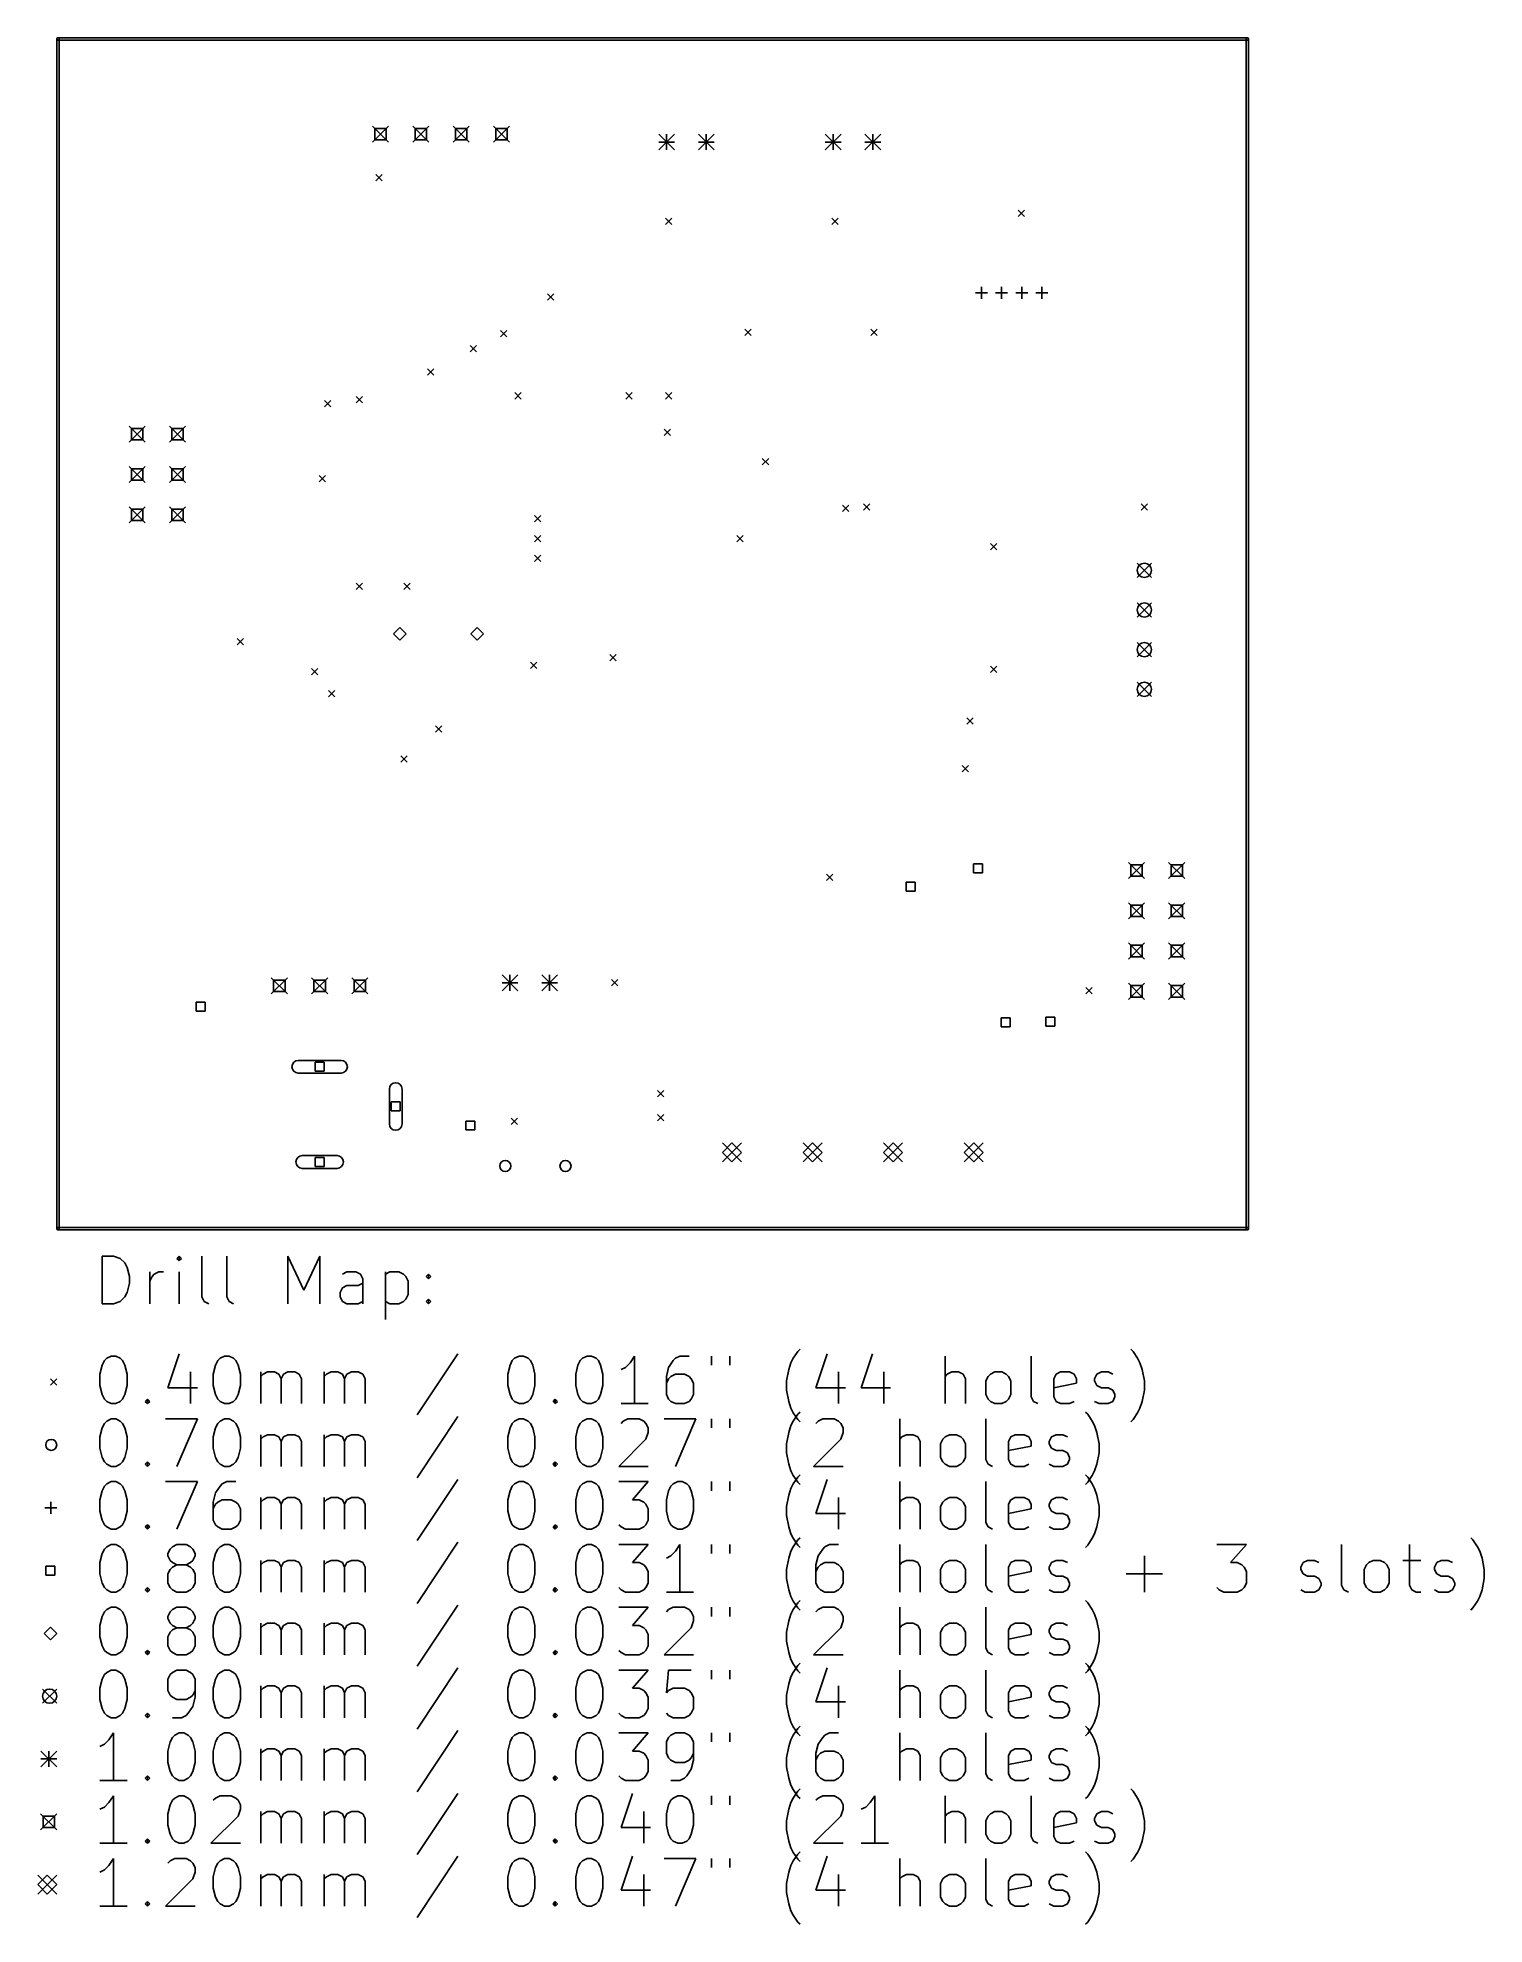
# Model space of a CAD drawing. Extents: x 49 to 140, y -169 to -50.
import ezdxf

# ---------------------------------------------------------------- set-up
doc = ezdxf.new("R2010")
doc.units = 0
doc.header["$MEASUREMENT"] = 0
doc.layers.add('BLACK', color=7, linetype='CONTINUOUS')

msp = doc.modelspace()

# ---------------------------------------------------------------- linework, layer by layer
at = {"layer": 'Black'}
for p, q in [((50, -49.925), (125, -49.925)), ((49.925, -125), (49.925, -50)), ((50, -50.075), (125, -50.075)), ((50.075, -125), (50.075, -50)), ((124.925, -125), (124.925, -50)), ((125.075, -125), (125.075, -50)), ((69.832, -55.492), (70.848, -56.508)), ((70.848, -55.492), (69.832, -56.508)), ((70.6992, -55.6408), (69.9808, -55.6408)), ((69.9808, -55.6408), (69.9808, -56.3592)), ((70.6992, -56.3592), (70.6992, -55.6408)), ((72.372, -55.492), (73.388, -56.508)), ((73.388, -55.492), (72.372, -56.508)), ((73.2392, -55.6408), (72.5208, -55.6408)), ((72.5208, -55.6408), (72.5208, -56.3592)), ((73.2392, -56.3592), (73.2392, -55.6408)), ((74.912, -55.492), (75.928, -56.508)), ((75.928, -55.492), (74.912, -56.508)), ((75.7792, -55.6408), (75.0608, -55.6408)), ((75.0608, -55.6408), (75.0608, -56.3592)), ((75.7792, -56.3592), (75.7792, -55.6408)), ((77.452, -55.492), (78.468, -56.508)), ((78.468, -55.492), (77.452, -56.508)), ((78.3192, -55.6408), (77.6008, -55.6408)), ((77.6008, -55.6408), (77.6008, -56.3592)), ((78.3192, -56.3592), (78.3192, -55.6408)), ((69.9808, -56.3592), (70.6992, -56.3592)), ((72.5208, -56.3592), (73.2392, -56.3592)), ((75.0608, -56.3592), (75.7792, -56.3592)), ((77.6008, -56.3592), (78.3192, -56.3592)), ((87.88, -56), (88.88, -57)), ((88.88, -56), (87.88, -57)), ((87.88, -56.5), (88.88, -56.5)), ((88.38, -56), (88.38, -57)), ((90.38, -56), (91.38, -57)), ((91.38, -56), (90.38, -57)), ((90.38, -56.5), (91.38, -56.5)), ((90.88, -56), (90.88, -57)), ((98.38, -56), (99.38, -57)), ((99.38, -56), (98.38, -57)), ((98.38, -56.5), (99.38, -56.5)), ((98.88, -56), (98.88, -57)), ((100.88, -56), (101.88, -57)), ((101.88, -56), (100.88, -57)), ((100.88, -56.5), (101.88, -56.5)), ((101.38, -56), (101.38, -57)), ((70.05, -58.55), (70.45, -58.95)), ((70.45, -58.55), (70.05, -58.95)), ((88.3, -61.3), (88.7, -61.7)), ((88.7, -61.3), (88.3, -61.7)), ((98.8, -61.3), (99.2, -61.7)), ((99.2, -61.3), (98.8, -61.7)), ((110.55, -60.8), (110.95, -61.2)), ((110.95, -60.8), (110.55, -61.2)), ((80.8613, -66.0617), (81.2613, -66.4617)), ((81.2613, -66.0617), (80.8613, -66.4617)), ((107.849, -66), (108.611, -66)), ((108.23, -65.619), (108.23, -66.381)), ((109.119, -66), (109.881, -66)), ((109.5, -65.619), (109.5, -66.381)), ((110.389, -66), (111.151, -66)), ((110.77, -65.619), (110.77, -66.381)), ((111.659, -66), (112.421, -66)), ((112.04, -65.619), (112.04, -66.381)), ((77.8992, -68.3873), (78.2992, -68.7873)), ((78.2992, -68.3873), (77.8992, -68.7873)), ((93.3, -68.3), (93.7, -68.7)), ((93.7, -68.3), (93.3, -68.7)), ((101.25, -68.3), (101.65, -68.7)), ((101.65, -68.3), (101.25, -68.7)), ((75.9864, -69.3212), (76.3864, -69.7212)), ((76.3864, -69.3212), (75.9864, -69.7212)), ((73.3, -70.8), (73.7, -71.2)), ((73.7, -70.8), (73.3, -71.2)), ((78.8, -72.3), (79.2, -72.7)), ((79.2, -72.3), (78.8, -72.7)), ((85.8, -72.3), (86.2, -72.7)), ((86.2, -72.3), (85.8, -72.7)), ((88.3, -72.3), (88.7, -72.7)), ((88.7, -72.3), (88.3, -72.7)), ((66.8, -72.8), (67.2, -73.2)), ((67.2, -72.8), (66.8, -73.2)), ((68.8, -72.55), (69.2, -72.95)), ((69.2, -72.55), (68.8, -72.95)), ((54.492, -74.412), (55.508, -75.428)), ((55.508, -74.412), (54.492, -75.428)), ((55.3592, -74.5608), (54.6408, -74.5608)), ((54.6408, -74.5608), (54.6408, -75.2792)), ((55.3592, -75.2792), (55.3592, -74.5608)), ((57.032, -74.412), (58.048, -75.428)), ((58.048, -74.412), (57.032, -75.428)), ((57.8992, -74.5608), (57.1808, -74.5608)), ((57.1808, -74.5608), (57.1808, -75.2792)), ((57.8992, -75.2792), (57.8992, -74.5608)), ((88.2147, -74.605), (88.6147, -75.005)), ((88.6147, -74.605), (88.2147, -75.005)), ((54.6408, -75.2792), (55.3592, -75.2792)), ((57.1808, -75.2792), (57.8992, -75.2792)), ((54.492, -76.952), (55.508, -77.968)), ((55.508, -76.952), (54.492, -77.968)), ((55.3592, -77.1008), (54.6408, -77.1008)), ((54.6408, -77.1008), (54.6408, -77.8192)), ((55.3592, -77.8192), (55.3592, -77.1008)), ((57.032, -76.952), (58.048, -77.968)), ((58.048, -76.952), (57.032, -77.968)), ((57.8992, -77.1008), (57.1808, -77.1008)), ((57.1808, -77.1008), (57.1808, -77.8192)), ((57.8992, -77.8192), (57.8992, -77.1008)), ((94.412, -76.4474), (94.812, -76.8474)), ((94.812, -76.4474), (94.412, -76.8474)), ((54.6408, -77.8192), (55.3592, -77.8192)), ((57.1808, -77.8192), (57.8992, -77.8192)), ((66.4785, -77.5245), (66.8785, -77.9245)), ((66.8785, -77.5245), (66.4785, -77.9245)), ((54.492, -79.492), (55.508, -80.508)), ((55.508, -79.492), (54.492, -80.508)), ((55.3592, -79.6408), (54.6408, -79.6408)), ((54.6408, -79.6408), (54.6408, -80.3592)), ((55.3592, -80.3592), (55.3592, -79.6408)), ((57.032, -79.492), (58.048, -80.508)), ((58.048, -79.492), (57.032, -80.508)), ((57.8992, -79.6408), (57.1808, -79.6408)), ((57.1808, -79.6408), (57.1808, -80.3592)), ((57.8992, -80.3592), (57.8992, -79.6408)), ((99.4601, -79.3996), (99.8601, -79.7996)), ((99.8601, -79.3996), (99.4601, -79.7996)), ((100.8, -79.3), (101.2, -79.7)), ((101.2, -79.3), (100.8, -79.7)), ((118.3, -79.3), (118.7, -79.7)), ((118.7, -79.3), (118.3, -79.7)), ((54.6408, -80.3592), (55.3592, -80.3592)), ((57.1808, -80.3592), (57.8992, -80.3592)), ((80.05, -80.05), (80.45, -80.45)), ((80.45, -80.05), (80.05, -80.45)), ((80.05, -81.3), (80.45, -81.7)), ((80.45, -81.3), (80.05, -81.7)), ((92.8, -81.3), (93.2, -81.7)), ((93.2, -81.3), (92.8, -81.7)), ((108.8, -81.8), (109.2, -82.2)), ((109.2, -81.8), (108.8, -82.2)), ((80.05, -82.55), (80.45, -82.95)), ((80.45, -82.55), (80.05, -82.95)), ((118.05, -83.05), (118.95, -83.95)), ((118.95, -83.05), (118.05, -83.95)), ((68.8, -84.3), (69.2, -84.7)), ((69.2, -84.3), (68.8, -84.7)), ((71.8, -84.3), (72.2, -84.7)), ((72.2, -84.3), (71.8, -84.7)), ((118.05, -85.55), (118.95, -86.45)), ((118.95, -85.55), (118.05, -86.45)), ((61.3, -87.8073), (61.7, -88.2073)), ((61.7, -87.8073), (61.3, -88.2073)), ((71.5591, -87.0999), (71.159, -87.5)), ((71.159, -87.5), (71.5591, -87.9)), ((71.9591, -87.5), (71.5591, -87.0999)), ((71.5591, -87.9), (71.9591, -87.5)), ((76.4409, -87.0999), (76.0409, -87.5)), ((76.0409, -87.5), (76.4409, -87.9)), ((76.841, -87.5), (76.4409, -87.0999)), ((76.4409, -87.9), (76.841, -87.5)), ((84.8, -88.8), (85.2, -89.2)), ((85.2, -88.8), (84.8, -89.2)), ((118.05, -88.05), (118.95, -88.95)), ((118.95, -88.05), (118.05, -88.95)), ((65.9852, -89.6957), (66.3852, -90.0957)), ((66.3852, -89.6957), (65.9852, -90.0957)), ((79.8, -89.3), (80.2, -89.7)), ((80.2, -89.3), (79.8, -89.7)), ((108.8, -89.55), (109.2, -89.95)), ((109.2, -89.55), (108.8, -89.95)), ((67.0483, -91.0802), (67.4483, -91.4802)), ((67.4483, -91.0802), (67.0483, -91.4802)), ((118.05, -90.55), (118.95, -91.45)), ((118.95, -90.55), (118.05, -91.45)), ((73.8, -93.3), (74.2, -93.7)), ((74.2, -93.3), (73.8, -93.7)), ((107.3, -92.8), (107.7, -93.2)), ((107.7, -92.8), (107.3, -93.2)), ((71.6193, -95.1886), (72.0193, -95.5886)), ((72.0193, -95.1886), (71.6193, -95.5886)), ((107.015, -95.8), (107.415, -96.2)), ((107.415, -95.8), (107.015, -96.2)), ((108.287, -101.998), (107.721, -101.998)), ((107.721, -101.998), (107.721, -102.563)), ((108.287, -102.563), (108.287, -101.998)), ((117.492, -101.912), (118.508, -102.928)), ((118.508, -101.912), (117.492, -102.928)), ((118.359, -102.061), (117.641, -102.061)), ((117.641, -102.061), (117.641, -102.779)), ((118.359, -102.779), (118.359, -102.061)), ((120.032, -101.912), (121.048, -102.928)), ((121.048, -101.912), (120.032, -102.928)), ((120.899, -102.061), (120.181, -102.061)), ((120.181, -102.061), (120.181, -102.779)), ((120.899, -102.779), (120.899, -102.061)), ((98.45, -102.65), (98.85, -103.05)), ((98.85, -102.65), (98.45, -103.05)), ((104.044, -103.152), (103.478, -103.152)), ((103.478, -103.152), (103.478, -103.718)), ((104.044, -103.718), (104.044, -103.152)), ((107.721, -102.563), (108.287, -102.563)), ((117.641, -102.779), (118.359, -102.779)), ((120.181, -102.779), (120.899, -102.779)), ((103.478, -103.718), (104.044, -103.718)), ((117.492, -104.452), (118.508, -105.468)), ((118.508, -104.452), (117.492, -105.468)), ((118.359, -104.601), (117.641, -104.601)), ((117.641, -104.601), (117.641, -105.319)), ((118.359, -105.319), (118.359, -104.601)), ((120.032, -104.452), (121.048, -105.468)), ((121.048, -104.452), (120.032, -105.468)), ((120.899, -104.601), (120.181, -104.601)), ((120.181, -104.601), (120.181, -105.319)), ((120.899, -105.319), (120.899, -104.601)), ((117.641, -105.319), (118.359, -105.319)), ((120.181, -105.319), (120.899, -105.319)), ((117.492, -106.992), (118.508, -108.008)), ((118.508, -106.992), (117.492, -108.008)), ((120.032, -106.992), (121.048, -108.008)), ((121.048, -106.992), (120.032, -108.008)), ((118.359, -107.141), (117.641, -107.141)), ((117.641, -107.141), (117.641, -107.859)), ((117.641, -107.859), (118.359, -107.859)), ((118.359, -107.859), (118.359, -107.141)), ((120.899, -107.141), (120.181, -107.141)), ((120.181, -107.141), (120.181, -107.859)), ((120.181, -107.859), (120.899, -107.859)), ((120.899, -107.859), (120.899, -107.141)), ((63.452, -109.192), (64.468, -110.208)), ((64.468, -109.192), (63.452, -110.208)), ((64.3192, -109.341), (63.6008, -109.341)), ((63.6008, -109.341), (63.6008, -110.059)), ((64.3192, -110.059), (64.3192, -109.341)), ((65.992, -109.192), (67.008, -110.208)), ((67.008, -109.192), (65.992, -110.208)), ((66.8592, -109.341), (66.1408, -109.341)), ((66.1408, -109.341), (66.1408, -110.059)), ((66.8592, -110.059), (66.8592, -109.341)), ((68.532, -109.192), (69.548, -110.208)), ((69.548, -109.192), (68.532, -110.208)), ((69.3992, -109.341), (68.6808, -109.341)), ((68.6808, -109.341), (68.6808, -110.059)), ((69.3992, -110.059), (69.3992, -109.341)), ((78, -109), (79, -110)), ((79, -109), (78, -110)), ((78.5, -109), (78.5, -110)), ((80.5, -109), (81.5, -110)), ((81.5, -109), (80.5, -110)), ((81, -109), (81, -110)), ((84.9014, -109.3), (85.3015, -109.7)), ((85.3015, -109.3), (84.9014, -109.7)), ((63.6008, -110.059), (64.3192, -110.059)), ((66.1408, -110.059), (66.8592, -110.059)), ((68.6808, -110.059), (69.3992, -110.059)), ((78, -109.5), (79, -109.5)), ((80.5, -109.5), (81.5, -109.5)), ((114.8, -109.8), (115.2, -110.2)), ((115.2, -109.8), (114.8, -110.2)), ((117.492, -109.532), (118.508, -110.548)), ((118.508, -109.532), (117.492, -110.548)), ((118.359, -109.681), (117.641, -109.681)), ((117.641, -109.681), (117.641, -110.399)), ((117.641, -110.399), (118.359, -110.399)), ((118.359, -110.399), (118.359, -109.681)), ((120.032, -109.532), (121.048, -110.548)), ((121.048, -109.532), (120.032, -110.548)), ((120.899, -109.681), (120.181, -109.681)), ((120.181, -109.681), (120.181, -110.399)), ((120.181, -110.399), (120.899, -110.399)), ((120.899, -110.399), (120.899, -109.681)), ((59.2828, -110.717), (58.7172, -110.717)), ((58.7172, -110.717), (58.7172, -111.283)), ((58.7172, -111.283), (59.2828, -111.283)), ((59.2828, -111.283), (59.2828, -110.717)), ((110.033, -111.717), (109.467, -111.717)), ((109.467, -111.717), (109.467, -112.283)), ((110.033, -112.283), (110.033, -111.717)), ((112.86, -111.679), (112.294, -111.679)), ((112.294, -111.679), (112.294, -112.245)), ((112.86, -112.245), (112.86, -111.679)), ((109.467, -112.283), (110.033, -112.283)), ((112.294, -112.245), (112.86, -112.245)), ((65.15, -114.4), (67.85, -114.4)), ((65.15, -115.2), (67.85, -115.2)), ((66.7828, -114.517), (66.2172, -114.517)), ((66.2172, -114.517), (66.2172, -115.083)), ((66.2172, -115.083), (66.7828, -115.083)), ((66.7828, -115.083), (66.7828, -114.517)), ((70.9, -118.4), (70.9, -116.2)), ((71.7, -118.4), (71.7, -116.2)), ((87.8, -116.3), (88.2, -116.7)), ((88.2, -116.3), (87.8, -116.7)), ((71.5828, -117.017), (71.0172, -117.017)), ((71.0172, -117.017), (71.0172, -117.583)), ((71.0172, -117.583), (71.5828, -117.583)), ((71.5828, -117.583), (71.5828, -117.017)), ((76.2828, -118.217), (75.7172, -118.217)), ((75.7172, -118.217), (75.7172, -118.783)), ((75.7172, -118.783), (76.2828, -118.783)), ((76.2828, -118.783), (76.2828, -118.217)), ((78.583, -118.037), (78.983, -118.437)), ((78.983, -118.037), (78.583, -118.437)), ((87.8, -117.8), (88.2, -118.2)), ((88.2, -117.8), (87.8, -118.2)), ((91.9, -119.6), (93.1, -120.8)), ((93.1, -119.6), (91.9, -120.8)), ((92.5, -119.6), (91.9, -120.2)), ((93.1, -120.2), (92.5, -119.6)), ((96.98, -119.6), (98.18, -120.8)), ((98.18, -119.6), (96.98, -120.8)), ((97.58, -119.6), (96.98, -120.2)), ((98.18, -120.2), (97.58, -119.6)), ((102.06, -119.6), (103.26, -120.8)), ((103.26, -119.6), (102.06, -120.8)), ((102.66, -119.6), (102.06, -120.2)), ((103.26, -120.2), (102.66, -119.6)), ((107.14, -119.6), (108.34, -120.8)), ((108.34, -119.6), (107.14, -120.8)), ((107.74, -119.6), (107.14, -120.2)), ((108.34, -120.2), (107.74, -119.6)), ((65.4, -120.4), (67.6, -120.4)), ((65.4, -121.2), (67.6, -121.2)), ((66.7828, -120.517), (66.2172, -120.517)), ((66.2172, -120.517), (66.2172, -121.083)), ((66.2172, -121.083), (66.7828, -121.083)), ((66.7828, -121.083), (66.7828, -120.517)), ((91.9, -120.2), (92.5, -120.8)), ((92.5, -120.8), (93.1, -120.2)), ((96.98, -120.2), (97.58, -120.8)), ((97.58, -120.8), (98.18, -120.2)), ((102.06, -120.2), (102.66, -120.8)), ((102.66, -120.8), (103.26, -120.2)), ((107.14, -120.2), (107.74, -120.8)), ((107.74, -120.8), (108.34, -120.2)), ((50, -124.925), (125, -124.925)), ((50, -125.075), (125, -125.075)), ((52.7893, -129.732), (52.7893, -126.732)), ((52.7893, -126.732), (53.5036, -126.732)), ((53.5036, -126.732), (53.9321, -126.875)), ((53.9321, -126.875), (54.2179, -127.161)), ((54.2179, -127.161), (54.3607, -127.446)), ((57.6464, -126.732), (57.5036, -126.875)), ((57.5036, -126.875), (57.6464, -127.018)), ((57.7893, -126.875), (57.6464, -126.732)), ((57.6464, -126.732), (57.6464, -127.018)), ((57.6464, -127.018), (57.7893, -126.875)), ((59.075, -129.304), (59.075, -126.732)), ((60.6464, -129.304), (60.6464, -126.732)), ((64.5036, -129.732), (64.5036, -126.732)), ((64.5036, -126.732), (65.5036, -128.875)), ((65.5036, -128.875), (66.5036, -126.732)), ((66.5036, -126.732), (66.5036, -129.732)), ((54.3607, -127.446), (54.5036, -128.018)), ((54.5036, -128.018), (54.5036, -128.446)), ((55.7893, -129.732), (55.7893, -127.732)), ((55.7893, -128.304), (55.9321, -128.018)), ((55.9321, -128.018), (56.075, -127.875)), ((56.075, -127.875), (56.3607, -127.732)), ((56.3607, -127.732), (56.6464, -127.732)), ((57.6464, -129.732), (57.6464, -127.732)), ((68.2179, -127.732), (67.9321, -127.875)), ((68.7893, -127.732), (68.2179, -127.732)), ((69.075, -127.875), (68.7893, -127.732)), ((69.2179, -128.161), (69.075, -127.875)), ((69.2179, -129.732), (69.2179, -128.161)), ((70.6464, -127.732), (70.6464, -130.732)), ((70.6464, -127.875), (70.9321, -127.732)), ((70.9321, -127.732), (71.5036, -127.732)), ((71.5036, -127.732), (71.7893, -127.875)), ((71.7893, -127.875), (71.9321, -128.018)), ((71.9321, -128.018), (72.075, -128.304)), ((72.075, -128.304), (72.075, -129.161)), ((73.2179, -128.018), (73.3607, -127.875)), ((73.3607, -128.161), (73.2179, -128.018)), ((73.3607, -127.875), (73.5036, -128.018)), ((73.3607, -127.875), (73.3607, -128.161)), ((73.5036, -128.018), (73.3607, -128.161)), ((53.9321, -129.589), (53.5036, -129.732)), ((54.2179, -129.304), (53.9321, -129.589)), ((54.3607, -129.018), (54.2179, -129.304)), ((54.5036, -128.446), (54.3607, -129.018)), ((59.2179, -129.589), (59.075, -129.304)), ((59.5036, -129.732), (59.2179, -129.589)), ((60.7893, -129.589), (60.6464, -129.304)), ((61.075, -129.732), (60.7893, -129.589)), ((67.7893, -129.018), (67.9321, -128.732)), ((67.7893, -129.304), (67.7893, -129.018)), ((67.9321, -129.589), (67.7893, -129.304)), ((67.9321, -128.732), (68.2179, -128.589)), ((68.2179, -129.732), (67.9321, -129.589)), ((68.2179, -128.589), (68.9321, -128.589)), ((68.9321, -128.589), (69.2179, -128.446)), ((69.2179, -129.589), (68.9321, -129.732)), ((70.9321, -129.732), (70.6464, -129.589)), ((71.7893, -129.589), (71.5036, -129.732)), ((71.9321, -129.446), (71.7893, -129.589)), ((72.075, -129.161), (71.9321, -129.446)), ((73.2179, -129.589), (73.3607, -129.446)), ((73.3607, -129.732), (73.2179, -129.589)), ((73.3607, -129.446), (73.5036, -129.589)), ((73.3607, -129.446), (73.3607, -129.732)), ((73.5036, -129.589), (73.3607, -129.732)), ((53.5036, -129.732), (52.7893, -129.732)), ((68.9321, -129.732), (68.2179, -129.732)), ((71.5036, -129.732), (70.9321, -129.732)), ((52.9321, -133.318), (53.075, -133.175)), ((53.075, -133.175), (53.3607, -133.032)), ((53.3607, -133.032), (53.6464, -133.032)), ((53.6464, -133.032), (53.9321, -133.175)), ((53.9321, -133.175), (54.075, -133.318)), ((57.6464, -132.889), (56.9321, -135.032)), ((60.075, -133.318), (60.2179, -133.175)), ((60.2179, -133.175), (60.5036, -133.032)), ((60.5036, -133.032), (60.7893, -133.032)), ((60.7893, -133.032), (61.075, -133.175)), ((61.075, -133.175), (61.2179, -133.318)), ((75.2179, -132.889), (72.6464, -136.746)), ((78.6464, -133.318), (78.7893, -133.175)), ((78.7893, -133.175), (79.075, -133.032)), ((79.075, -133.032), (79.3607, -133.032)), ((79.3607, -133.032), (79.6464, -133.175)), ((79.6464, -133.175), (79.7893, -133.318)), ((82.9321, -133.318), (83.075, -133.175)), ((83.075, -133.175), (83.3607, -133.032)), ((83.3607, -133.032), (83.6464, -133.032)), ((83.6464, -133.032), (83.9321, -133.175)), ((83.9321, -133.175), (84.075, -133.318)), ((86.3607, -133.032), (86.075, -133.461)), ((86.3607, -136.032), (86.3607, -133.032)), ((88.9321, -133.175), (88.7893, -133.318)), ((89.2179, -133.032), (88.9321, -133.175)), ((89.7893, -133.032), (89.2179, -133.032)), ((91.2179, -133.032), (91.2179, -133.604)), ((92.3607, -133.032), (92.3607, -133.604)), ((96.2179, -133.461), (96.3607, -133.175)), ((96.3607, -133.175), (96.6464, -132.746)), ((96.6464, -132.746), (96.7893, -132.604)), ((98.5036, -132.889), (97.7893, -135.032)), ((101.361, -132.889), (100.646, -135.032)), ((105.932, -136.032), (105.932, -133.032)), ((111.361, -135.604), (111.361, -133.032)), ((117.789, -132.746), (117.646, -132.604)), ((118.075, -133.175), (117.789, -132.746)), ((118.218, -133.461), (118.075, -133.175)), ((52.6464, -134.175), (52.7893, -133.604)), ((52.6464, -134.889), (52.6464, -134.175)), ((52.7893, -133.604), (52.9321, -133.318)), ((54.075, -133.318), (54.2179, -133.604)), ((54.2179, -133.604), (54.3607, -134.175)), ((54.3607, -134.175), (54.3607, -134.889)), ((58.3607, -134.032), (58.3607, -136.032)), ((59.7893, -134.175), (59.9321, -133.604)), ((59.7893, -134.889), (59.7893, -134.175)), ((59.9321, -133.604), (60.075, -133.318)), ((61.2179, -133.318), (61.3607, -133.604)), ((61.3607, -133.604), (61.5036, -134.175)), ((61.5036, -134.175), (61.5036, -134.889)), ((62.7893, -136.032), (62.7893, -134.032)), ((62.7893, -134.318), (62.9321, -134.175)), ((62.9321, -134.175), (63.2179, -134.032)), ((63.2179, -134.032), (63.6464, -134.032)), ((63.6464, -134.032), (63.9321, -134.175)), ((63.9321, -134.175), (64.075, -134.461)), ((64.075, -134.461), (64.2179, -134.175)), ((64.2179, -134.175), (64.5036, -134.032)), ((64.5036, -134.032), (64.9321, -134.032)), ((64.9321, -134.032), (65.2179, -134.175)), ((65.2179, -134.175), (65.3607, -134.461)), ((66.7893, -136.032), (66.7893, -134.032)), ((66.7893, -134.318), (66.9321, -134.175)), ((66.9321, -134.175), (67.2179, -134.032)), ((67.2179, -134.032), (67.6464, -134.032)), ((67.6464, -134.032), (67.9321, -134.175)), ((67.9321, -134.175), (68.075, -134.461)), ((68.075, -134.461), (68.2179, -134.175)), ((68.2179, -134.175), (68.5036, -134.032)), ((68.5036, -134.032), (68.9321, -134.032)), ((68.9321, -134.032), (69.2179, -134.175)), ((69.2179, -134.175), (69.3607, -134.461)), ((78.3607, -134.175), (78.5036, -133.604)), ((78.3607, -134.889), (78.3607, -134.175)), ((78.5036, -133.604), (78.6464, -133.318)), ((79.7893, -133.318), (79.9321, -133.604)), ((79.9321, -133.604), (80.075, -134.175)), ((80.075, -134.175), (80.075, -134.889)), ((82.6464, -134.175), (82.7893, -133.604)), ((82.6464, -134.889), (82.6464, -134.175)), ((82.7893, -133.604), (82.9321, -133.318)), ((84.075, -133.318), (84.2179, -133.604)), ((84.2179, -133.604), (84.3607, -134.175)), ((84.3607, -134.175), (84.3607, -134.889)), ((85.7893, -133.746), (85.5036, -133.889)), ((86.075, -133.461), (85.7893, -133.746)), ((88.5036, -133.746), (88.3607, -134.318)), ((88.3607, -134.318), (88.3607, -135.461)), ((88.7893, -133.318), (88.5036, -133.746)), ((88.6464, -134.318), (88.5036, -134.461)), ((88.9321, -134.175), (88.6464, -134.318)), ((89.5036, -134.175), (88.9321, -134.175)), ((89.7893, -134.318), (89.5036, -134.175)), ((89.9321, -134.461), (89.7893, -134.318)), ((95.9321, -134.604), (96.075, -133.889)), ((96.075, -133.889), (96.2179, -133.461)), ((99.2179, -134.032), (99.2179, -136.032)), ((102.075, -134.032), (102.075, -136.032)), ((106.075, -134.175), (105.932, -134.318)), ((106.361, -134.032), (106.075, -134.175)), ((106.789, -134.032), (106.361, -134.032)), ((107.075, -134.175), (106.789, -134.032)), ((107.218, -134.461), (107.075, -134.175)), ((108.504, -134.604), (108.646, -134.318)), ((108.646, -134.318), (108.789, -134.175)), ((108.789, -134.175), (109.075, -134.032)), ((109.075, -134.032), (109.504, -134.032)), ((109.504, -134.032), (109.789, -134.175)), ((109.789, -134.175), (109.932, -134.318)), ((109.932, -134.318), (110.075, -134.604)), ((112.789, -134.461), (112.932, -134.175)), ((112.932, -134.175), (113.218, -134.032)), ((113.218, -134.032), (113.789, -134.032)), ((113.789, -134.032), (114.075, -134.175)), ((114.075, -134.175), (114.218, -134.461)), ((115.361, -134.461), (115.504, -134.175)), ((115.504, -134.175), (115.789, -134.032)), ((115.789, -134.032), (116.218, -134.032)), ((116.218, -134.032), (116.504, -134.175)), ((118.361, -133.889), (118.218, -133.461)), ((118.504, -134.604), (118.361, -133.889)), ((49.525, -134.475), (49.925, -134.875)), ((49.925, -134.475), (49.525, -134.875)), ((52.7893, -135.461), (52.6464, -134.889)), ((52.9321, -135.746), (52.7893, -135.461)), ((54.2179, -135.461), (54.075, -135.746)), ((54.3607, -134.889), (54.2179, -135.461)), ((56.9321, -135.032), (58.7893, -135.032)), ((59.9321, -135.461), (59.7893, -134.889)), ((60.075, -135.746), (59.9321, -135.461)), ((61.3607, -135.461), (61.2179, -135.746)), ((61.5036, -134.889), (61.3607, -135.461)), ((64.075, -134.461), (64.075, -136.032)), ((65.3607, -134.461), (65.3607, -136.032)), ((68.075, -134.461), (68.075, -136.032)), ((69.3607, -134.461), (69.3607, -136.032)), ((78.5036, -135.461), (78.3607, -134.889)), ((78.6464, -135.746), (78.5036, -135.461)), ((79.9321, -135.461), (79.7893, -135.746)), ((80.075, -134.889), (79.9321, -135.461)), ((82.7893, -135.461), (82.6464, -134.889)), ((82.9321, -135.746), (82.7893, -135.461)), ((84.2179, -135.461), (84.075, -135.746)), ((84.3607, -134.889), (84.2179, -135.461)), ((88.5036, -134.461), (88.3607, -134.746)), ((88.3607, -135.461), (88.5036, -135.746)), ((90.075, -134.746), (89.9321, -134.461)), ((89.9321, -135.746), (90.075, -135.461)), ((90.075, -135.461), (90.075, -134.746)), ((95.9321, -135.175), (95.9321, -134.604)), ((96.075, -135.889), (95.9321, -135.175)), ((97.7893, -135.032), (99.6464, -135.032)), ((100.646, -135.032), (102.504, -135.032)), ((107.218, -136.032), (107.218, -134.461)), ((108.504, -135.461), (108.504, -134.604)), ((108.646, -135.746), (108.504, -135.461)), ((110.075, -135.461), (109.932, -135.746)), ((110.075, -134.604), (110.075, -135.461)), ((112.789, -135.604), (112.789, -134.461)), ((114.218, -134.746), (112.789, -135.032)), ((114.218, -134.461), (114.218, -134.746)), ((115.361, -134.604), (115.361, -134.461)), ((115.504, -134.889), (115.361, -134.604)), ((115.789, -135.032), (115.504, -134.889)), ((116.218, -135.032), (115.789, -135.032)), ((116.504, -135.175), (116.218, -135.032)), ((116.646, -135.461), (116.504, -135.175)), ((116.646, -135.604), (116.646, -135.461)), ((118.361, -135.889), (118.504, -135.175)), ((118.504, -135.175), (118.504, -134.604)), ((53.075, -135.889), (52.9321, -135.746)), ((53.3607, -136.032), (53.075, -135.889)), ((53.6464, -136.032), (53.3607, -136.032)), ((53.9321, -135.889), (53.6464, -136.032)), ((54.075, -135.746), (53.9321, -135.889)), ((55.5036, -135.889), (55.6464, -135.746)), ((55.6464, -136.032), (55.5036, -135.889)), ((55.6464, -135.746), (55.7893, -135.889)), ((55.6464, -135.746), (55.6464, -136.032)), ((55.7893, -135.889), (55.6464, -136.032)), ((60.2179, -135.889), (60.075, -135.746)), ((60.5036, -136.032), (60.2179, -135.889)), ((60.7893, -136.032), (60.5036, -136.032)), ((61.075, -135.889), (60.7893, -136.032)), ((61.2179, -135.746), (61.075, -135.889)), ((78.7893, -135.889), (78.6464, -135.746)), ((79.075, -136.032), (78.7893, -135.889)), ((79.3607, -136.032), (79.075, -136.032)), ((79.6464, -135.889), (79.3607, -136.032)), ((79.7893, -135.746), (79.6464, -135.889)), ((81.2179, -135.889), (81.3607, -135.746)), ((81.3607, -136.032), (81.2179, -135.889)), ((81.3607, -135.746), (81.5036, -135.889)), ((81.3607, -135.746), (81.3607, -136.032)), ((81.5036, -135.889), (81.3607, -136.032)), ((83.075, -135.889), (82.9321, -135.746)), ((83.3607, -136.032), (83.075, -135.889)), ((83.6464, -136.032), (83.3607, -136.032)), ((83.9321, -135.889), (83.6464, -136.032)), ((84.075, -135.746), (83.9321, -135.889)), ((87.2179, -136.032), (85.5036, -136.032)), ((88.5036, -135.746), (88.6464, -135.889)), ((88.6464, -135.889), (88.9321, -136.032)), ((88.9321, -136.032), (89.5036, -136.032)), ((89.5036, -136.032), (89.7893, -135.889)), ((89.7893, -135.889), (89.9321, -135.746)), ((96.2179, -136.318), (96.075, -135.889)), ((96.3607, -136.604), (96.2179, -136.318)), ((96.6464, -137.032), (96.3607, -136.604)), ((96.3607, -137.135), (96.6464, -136.706)), ((96.6464, -136.706), (96.7893, -136.564)), ((108.789, -135.889), (108.646, -135.746)), ((109.075, -136.032), (108.789, -135.889)), ((109.504, -136.032), (109.075, -136.032)), ((109.789, -135.889), (109.504, -136.032)), ((109.932, -135.746), (109.789, -135.889)), ((111.504, -135.889), (111.361, -135.604)), ((111.789, -136.032), (111.504, -135.889)), ((112.932, -135.889), (112.789, -135.604)), ((113.218, -136.032), (112.932, -135.889)), ((113.789, -136.032), (113.218, -136.032)), ((114.075, -135.889), (113.789, -136.032)), ((114.932, -136.706), (114.789, -136.564)), ((115.218, -137.135), (114.932, -136.706)), ((115.361, -135.889), (115.646, -136.032)), ((115.646, -136.032), (116.218, -136.032)), ((116.218, -136.032), (116.504, -135.889)), ((116.504, -135.889), (116.646, -135.604)), ((117.789, -137.032), (118.075, -136.604)), ((118.075, -136.604), (118.218, -136.318)), ((118.218, -136.318), (118.361, -135.889)), ((52.6464, -138.135), (52.7893, -137.564)), ((52.7893, -137.564), (52.9321, -137.278)), ((52.9321, -137.278), (53.075, -137.135)), ((53.075, -137.135), (53.3607, -136.992)), ((53.3607, -136.992), (53.6464, -136.992)), ((53.6464, -136.992), (53.9321, -137.135)), ((53.9321, -137.135), (54.075, -137.278)), ((54.075, -137.278), (54.2179, -137.564)), ((54.2179, -137.564), (54.3607, -138.135)), ((56.7893, -136.992), (58.7893, -136.992)), ((58.7893, -136.992), (57.5036, -139.992)), ((59.7893, -138.135), (59.9321, -137.564)), ((59.9321, -137.564), (60.075, -137.278)), ((60.075, -137.278), (60.2179, -137.135)), ((60.2179, -137.135), (60.5036, -136.992)), ((60.5036, -136.992), (60.7893, -136.992)), ((60.7893, -136.992), (61.075, -137.135)), ((61.075, -137.135), (61.2179, -137.278)), ((61.2179, -137.278), (61.3607, -137.564)), ((61.3607, -137.564), (61.5036, -138.135)), ((75.2179, -136.849), (72.6464, -140.706)), ((78.3607, -138.135), (78.5036, -137.564)), ((78.5036, -137.564), (78.6464, -137.278)), ((78.6464, -137.278), (78.7893, -137.135)), ((78.7893, -137.135), (79.075, -136.992)), ((79.075, -136.992), (79.3607, -136.992)), ((79.3607, -136.992), (79.6464, -137.135)), ((79.6464, -137.135), (79.7893, -137.278)), ((79.7893, -137.278), (79.9321, -137.564)), ((79.9321, -137.564), (80.075, -138.135)), ((82.6464, -138.135), (82.7893, -137.564)), ((82.7893, -137.564), (82.9321, -137.278)), ((82.9321, -137.278), (83.075, -137.135)), ((83.075, -137.135), (83.3607, -136.992)), ((83.3607, -136.992), (83.6464, -136.992)), ((83.6464, -136.992), (83.9321, -137.135)), ((83.9321, -137.135), (84.075, -137.278)), ((84.075, -137.278), (84.2179, -137.564)), ((84.2179, -137.564), (84.3607, -138.135)), ((85.5036, -137.278), (85.6464, -137.135)), ((85.6464, -137.135), (85.9321, -136.992)), ((85.9321, -136.992), (86.6464, -136.992)), ((86.6464, -136.992), (86.9321, -137.135)), ((86.9321, -137.135), (87.075, -137.278)), ((87.075, -137.278), (87.2179, -137.564)), ((87.2179, -137.849), (87.075, -138.278)), ((87.2179, -137.564), (87.2179, -137.849)), ((88.2179, -136.992), (90.2179, -136.992)), ((90.2179, -136.992), (88.9321, -139.992)), ((91.2179, -136.992), (91.2179, -137.564)), ((92.3607, -136.992), (92.3607, -137.564)), ((95.9321, -138.564), (96.075, -137.849)), ((96.075, -137.849), (96.2179, -137.421)), ((96.2179, -137.421), (96.3607, -137.135)), ((96.7893, -137.175), (96.6464, -137.032)), ((97.7893, -137.278), (97.9321, -137.135)), ((97.9321, -137.135), (98.2179, -136.992)), ((98.2179, -136.992), (98.9321, -136.992)), ((98.9321, -136.992), (99.2179, -137.135)), ((99.2179, -137.135), (99.3607, -137.278)), ((99.3607, -137.278), (99.5036, -137.564)), ((99.5036, -137.849), (99.3607, -138.278)), ((99.5036, -137.564), (99.5036, -137.849)), ((103.075, -139.992), (103.075, -136.992)), ((108.504, -139.564), (108.504, -136.992)), ((115.361, -137.421), (115.218, -137.135)), ((115.504, -137.849), (115.361, -137.421)), ((115.646, -138.564), (115.504, -137.849)), ((117.646, -137.175), (117.789, -137.032)), ((52.6464, -138.849), (52.6464, -138.135)), ((52.7893, -139.421), (52.6464, -138.849)), ((54.3607, -138.849), (54.2179, -139.421)), ((54.3607, -138.135), (54.3607, -138.849)), ((59.7893, -138.849), (59.7893, -138.135)), ((59.9321, -139.421), (59.7893, -138.849)), ((61.5036, -138.849), (61.3607, -139.421)), ((61.5036, -138.135), (61.5036, -138.849)), ((62.7893, -139.992), (62.7893, -137.992)), ((62.7893, -138.278), (62.9321, -138.135)), ((62.9321, -138.135), (63.2179, -137.992)), ((63.2179, -137.992), (63.6464, -137.992)), ((63.6464, -137.992), (63.9321, -138.135)), ((63.9321, -138.135), (64.075, -138.421)), ((64.075, -138.421), (64.2179, -138.135)), ((64.075, -138.421), (64.075, -139.992)), ((64.2179, -138.135), (64.5036, -137.992)), ((64.5036, -137.992), (64.9321, -137.992)), ((64.9321, -137.992), (65.2179, -138.135)), ((65.2179, -138.135), (65.3607, -138.421)), ((65.3607, -138.421), (65.3607, -139.992)), ((66.7893, -139.992), (66.7893, -137.992)), ((66.7893, -138.278), (66.9321, -138.135)), ((66.9321, -138.135), (67.2179, -137.992)), ((67.2179, -137.992), (67.6464, -137.992)), ((67.6464, -137.992), (67.9321, -138.135)), ((67.9321, -138.135), (68.075, -138.421)), ((68.075, -138.421), (68.2179, -138.135)), ((68.075, -138.421), (68.075, -139.992)), ((68.2179, -138.135), (68.5036, -137.992)), ((68.5036, -137.992), (68.9321, -137.992)), ((68.9321, -137.992), (69.2179, -138.135)), ((69.2179, -138.135), (69.3607, -138.421)), ((69.3607, -138.421), (69.3607, -139.992)), ((78.3607, -138.849), (78.3607, -138.135)), ((78.5036, -139.421), (78.3607, -138.849)), ((80.075, -138.849), (79.9321, -139.421)), ((80.075, -138.135), (80.075, -138.849)), ((82.6464, -138.849), (82.6464, -138.135)), ((82.7893, -139.421), (82.6464, -138.849)), ((84.3607, -138.849), (84.2179, -139.421)), ((84.3607, -138.135), (84.3607, -138.849)), ((87.075, -138.278), (85.3607, -139.992)), ((95.9321, -139.135), (95.9321, -138.564)), ((96.075, -139.849), (95.9321, -139.135)), ((99.3607, -138.278), (97.6464, -139.992)), ((103.218, -138.135), (103.075, -138.278)), ((103.504, -137.992), (103.218, -138.135)), ((103.932, -137.992), (103.504, -137.992)), ((104.218, -138.135), (103.932, -137.992)), ((104.361, -138.421), (104.218, -138.135)), ((104.361, -139.992), (104.361, -138.421)), ((105.646, -138.564), (105.789, -138.278)), ((105.646, -139.421), (105.646, -138.564)), ((105.789, -138.278), (105.932, -138.135)), ((105.932, -138.135), (106.218, -137.992)), ((106.218, -137.992), (106.646, -137.992)), ((106.646, -137.992), (106.932, -138.135)), ((106.932, -138.135), (107.075, -138.278)), ((107.075, -138.278), (107.218, -138.564)), ((107.218, -138.564), (107.218, -139.421)), ((109.932, -138.421), (110.075, -138.135)), ((109.932, -139.564), (109.932, -138.421)), ((111.361, -138.706), (109.932, -138.992)), ((110.075, -138.135), (110.361, -137.992)), ((110.361, -137.992), (110.932, -137.992)), ((110.932, -137.992), (111.218, -138.135)), ((111.218, -138.135), (111.361, -138.421)), ((111.361, -138.421), (111.361, -138.706)), ((112.504, -138.421), (112.646, -138.135)), ((112.504, -138.564), (112.504, -138.421)), ((112.646, -138.849), (112.504, -138.564)), ((112.646, -138.135), (112.932, -137.992)), ((112.932, -138.992), (112.646, -138.849)), ((112.932, -137.992), (113.361, -137.992)), ((113.361, -138.992), (112.932, -138.992)), ((113.361, -137.992), (113.646, -138.135)), ((113.646, -139.135), (113.361, -138.992)), ((113.789, -139.421), (113.646, -139.135)), ((115.504, -139.849), (115.646, -139.135)), ((115.646, -139.135), (115.646, -138.564)), ((52.9321, -139.706), (52.7893, -139.421)), ((53.075, -139.849), (52.9321, -139.706)), ((53.3607, -139.992), (53.075, -139.849)), ((53.6464, -139.992), (53.3607, -139.992)), ((53.9321, -139.849), (53.6464, -139.992)), ((54.075, -139.706), (53.9321, -139.849)), ((54.2179, -139.421), (54.075, -139.706)), ((55.5036, -139.849), (55.6464, -139.706)), ((55.6464, -139.992), (55.5036, -139.849)), ((55.6464, -139.706), (55.7893, -139.849)), ((55.6464, -139.706), (55.6464, -139.992)), ((55.7893, -139.849), (55.6464, -139.992)), ((60.075, -139.706), (59.9321, -139.421)), ((60.2179, -139.849), (60.075, -139.706)), ((60.5036, -139.992), (60.2179, -139.849)), ((60.7893, -139.992), (60.5036, -139.992)), ((61.075, -139.849), (60.7893, -139.992)), ((61.2179, -139.706), (61.075, -139.849)), ((61.3607, -139.421), (61.2179, -139.706)), ((78.6464, -139.706), (78.5036, -139.421)), ((78.7893, -139.849), (78.6464, -139.706)), ((79.075, -139.992), (78.7893, -139.849)), ((79.3607, -139.992), (79.075, -139.992)), ((79.6464, -139.849), (79.3607, -139.992)), ((79.7893, -139.706), (79.6464, -139.849)), ((79.9321, -139.421), (79.7893, -139.706)), ((81.2179, -139.849), (81.3607, -139.706)), ((81.3607, -139.992), (81.2179, -139.849)), ((81.3607, -139.706), (81.5036, -139.849)), ((81.3607, -139.706), (81.3607, -139.992)), ((81.5036, -139.849), (81.3607, -139.992)), ((82.9321, -139.706), (82.7893, -139.421)), ((83.075, -139.849), (82.9321, -139.706)), ((83.3607, -139.992), (83.075, -139.849)), ((83.6464, -139.992), (83.3607, -139.992)), ((83.9321, -139.849), (83.6464, -139.992)), ((84.075, -139.706), (83.9321, -139.849)), ((84.2179, -139.421), (84.075, -139.706)), ((85.3607, -139.992), (87.2179, -139.992)), ((96.2179, -140.278), (96.075, -139.849)), ((96.3607, -140.564), (96.2179, -140.278)), ((97.6464, -139.992), (99.5036, -139.992)), ((105.789, -139.706), (105.646, -139.421)), ((105.932, -139.849), (105.789, -139.706)), ((106.218, -139.992), (105.932, -139.849)), ((106.646, -139.992), (106.218, -139.992)), ((106.932, -139.849), (106.646, -139.992)), ((107.075, -139.706), (106.932, -139.849)), ((107.218, -139.421), (107.075, -139.706)), ((108.646, -139.849), (108.504, -139.564)), ((108.932, -139.992), (108.646, -139.849)), ((110.075, -139.849), (109.932, -139.564)), ((110.361, -139.992), (110.075, -139.849)), ((110.932, -139.992), (110.361, -139.992)), ((111.218, -139.849), (110.932, -139.992)), ((112.504, -139.849), (112.789, -139.992)), ((112.789, -139.992), (113.361, -139.992)), ((113.361, -139.992), (113.646, -139.849)), ((113.646, -139.849), (113.789, -139.564)), ((113.789, -139.564), (113.789, -139.421)), ((115.218, -140.564), (115.361, -140.278)), ((115.361, -140.278), (115.504, -139.849)), ((52.6464, -142.095), (52.7893, -141.524)), ((52.7893, -141.524), (52.9321, -141.238)), ((52.9321, -141.238), (53.075, -141.095)), ((53.075, -141.095), (53.3607, -140.952)), ((53.3607, -140.952), (53.6464, -140.952)), ((53.6464, -140.952), (53.9321, -141.095)), ((53.9321, -141.095), (54.075, -141.238)), ((54.075, -141.238), (54.2179, -141.524)), ((54.2179, -141.524), (54.3607, -142.095)), ((56.7893, -140.952), (58.7893, -140.952)), ((58.7893, -140.952), (57.5036, -143.952)), ((60.2179, -141.238), (59.9321, -141.666)), ((60.3607, -141.095), (60.2179, -141.238)), ((60.6464, -140.952), (60.3607, -141.095)), ((61.2179, -140.952), (60.6464, -140.952)), ((75.2179, -140.809), (72.6464, -144.666)), ((78.3607, -142.095), (78.5036, -141.524)), ((78.5036, -141.524), (78.6464, -141.238)), ((78.6464, -141.238), (78.7893, -141.095)), ((78.7893, -141.095), (79.075, -140.952)), ((79.075, -140.952), (79.3607, -140.952)), ((79.3607, -140.952), (79.6464, -141.095)), ((79.6464, -141.095), (79.7893, -141.238)), ((79.7893, -141.238), (79.9321, -141.524)), ((79.9321, -141.524), (80.075, -142.095)), ((82.6464, -142.095), (82.7893, -141.524)), ((82.7893, -141.524), (82.9321, -141.238)), ((82.9321, -141.238), (83.075, -141.095)), ((83.075, -141.095), (83.3607, -140.952)), ((83.3607, -140.952), (83.6464, -140.952)), ((83.6464, -140.952), (83.9321, -141.095)), ((83.9321, -141.095), (84.075, -141.238)), ((84.075, -141.238), (84.2179, -141.524)), ((84.2179, -141.524), (84.3607, -142.095)), ((85.3607, -140.952), (87.2179, -140.952)), ((87.2179, -140.952), (86.2179, -142.095)), ((88.3607, -142.095), (88.5036, -141.524)), ((88.5036, -141.524), (88.6464, -141.238)), ((88.6464, -141.238), (88.7893, -141.095)), ((88.7893, -141.095), (89.075, -140.952)), ((89.075, -140.952), (89.3607, -140.952)), ((89.3607, -140.952), (89.6464, -141.095)), ((89.6464, -141.095), (89.7893, -141.238)), ((89.7893, -141.238), (89.9321, -141.524)), ((89.9321, -141.524), (90.075, -142.095)), ((91.2179, -140.952), (91.2179, -141.524)), ((92.3607, -140.952), (92.3607, -141.524)), ((96.075, -141.809), (96.2179, -141.381)), ((96.2179, -141.381), (96.3607, -141.095)), ((96.6464, -140.992), (96.3607, -140.564)), ((96.3607, -141.095), (96.6464, -140.666)), ((96.6464, -140.666), (96.7893, -140.524)), ((96.7893, -141.135), (96.6464, -140.992)), ((98.5036, -140.809), (97.7893, -142.952)), ((103.075, -143.952), (103.075, -140.952)), ((108.504, -143.524), (108.504, -140.952)), ((114.932, -140.666), (114.789, -140.524)), ((114.789, -141.135), (114.932, -140.992)), ((114.932, -140.992), (115.218, -140.564)), ((115.218, -141.095), (114.932, -140.666)), ((115.361, -141.381), (115.218, -141.095)), ((115.504, -141.809), (115.361, -141.381)), ((49.163, -142.595), (49.925, -142.595)), ((49.544, -142.214), (49.544, -142.976)), ((52.6464, -142.809), (52.6464, -142.095)), ((54.3607, -142.095), (54.3607, -142.809)), ((59.9321, -141.666), (59.7893, -142.238)), ((59.7893, -142.238), (59.7893, -143.381)), ((59.9321, -142.381), (59.7893, -142.666)), ((60.075, -142.238), (59.9321, -142.381)), ((60.3607, -142.095), (60.075, -142.238)), ((60.9321, -142.095), (60.3607, -142.095)), ((61.2179, -142.238), (60.9321, -142.095)), ((61.3607, -142.381), (61.2179, -142.238)), ((61.5036, -142.666), (61.3607, -142.381)), ((61.5036, -143.381), (61.5036, -142.666)), ((62.7893, -143.952), (62.7893, -141.952)), ((62.7893, -142.238), (62.9321, -142.095)), ((62.9321, -142.095), (63.2179, -141.952)), ((63.2179, -141.952), (63.6464, -141.952)), ((63.6464, -141.952), (63.9321, -142.095)), ((63.9321, -142.095), (64.075, -142.381)), ((64.075, -142.381), (64.2179, -142.095)), ((64.075, -142.381), (64.075, -143.952)), ((64.2179, -142.095), (64.5036, -141.952)), ((64.5036, -141.952), (64.9321, -141.952)), ((64.9321, -141.952), (65.2179, -142.095)), ((65.2179, -142.095), (65.3607, -142.381)), ((65.3607, -142.381), (65.3607, -143.952)), ((66.7893, -143.952), (66.7893, -141.952)), ((66.7893, -142.238), (66.9321, -142.095)), ((66.9321, -142.095), (67.2179, -141.952)), ((67.2179, -141.952), (67.6464, -141.952)), ((67.6464, -141.952), (67.9321, -142.095)), ((67.9321, -142.095), (68.075, -142.381)), ((68.075, -142.381), (68.2179, -142.095)), ((68.075, -142.381), (68.075, -143.952)), ((68.2179, -142.095), (68.5036, -141.952)), ((68.5036, -141.952), (68.9321, -141.952)), ((68.9321, -141.952), (69.2179, -142.095)), ((69.2179, -142.095), (69.3607, -142.381)), ((69.3607, -142.381), (69.3607, -143.952)), ((78.3607, -142.809), (78.3607, -142.095)), ((80.075, -142.095), (80.075, -142.809)), ((82.6464, -142.809), (82.6464, -142.095)), ((84.3607, -142.095), (84.3607, -142.809)), ((86.2179, -142.095), (86.6464, -142.095)), ((86.6464, -142.095), (86.9321, -142.238)), ((86.9321, -142.238), (87.075, -142.381)), ((87.075, -142.381), (87.2179, -142.666)), ((87.2179, -142.666), (87.2179, -143.381)), ((88.3607, -142.809), (88.3607, -142.095)), ((90.075, -142.095), (90.075, -142.809)), ((95.9321, -142.524), (96.075, -141.809)), ((95.9321, -143.095), (95.9321, -142.524)), ((99.2179, -141.952), (99.2179, -143.952)), ((103.218, -142.095), (103.075, -142.238)), ((103.504, -141.952), (103.218, -142.095)), ((103.932, -141.952), (103.504, -141.952)), ((104.218, -142.095), (103.932, -141.952)), ((104.361, -142.381), (104.218, -142.095)), ((104.361, -143.952), (104.361, -142.381)), ((105.646, -142.524), (105.789, -142.238)), ((105.646, -143.381), (105.646, -142.524)), ((105.789, -142.238), (105.932, -142.095)), ((105.932, -142.095), (106.218, -141.952)), ((106.218, -141.952), (106.646, -141.952)), ((106.646, -141.952), (106.932, -142.095)), ((106.932, -142.095), (107.075, -142.238)), ((107.075, -142.238), (107.218, -142.524)), ((107.218, -142.524), (107.218, -143.381)), ((109.932, -142.381), (110.075, -142.095)), ((109.932, -143.524), (109.932, -142.381)), ((111.361, -142.666), (109.932, -142.952)), ((110.075, -142.095), (110.361, -141.952)), ((110.361, -141.952), (110.932, -141.952)), ((110.932, -141.952), (111.218, -142.095)), ((111.218, -142.095), (111.361, -142.381)), ((111.361, -142.381), (111.361, -142.666)), ((112.504, -142.381), (112.646, -142.095)), ((112.504, -142.524), (112.504, -142.381)), ((112.646, -142.809), (112.504, -142.524)), ((112.646, -142.095), (112.932, -141.952)), ((112.932, -141.952), (113.361, -141.952)), ((113.361, -141.952), (113.646, -142.095)), ((115.646, -142.524), (115.504, -141.809)), ((115.646, -143.095), (115.646, -142.524)), ((52.7893, -143.381), (52.6464, -142.809)), ((52.9321, -143.666), (52.7893, -143.381)), ((53.075, -143.809), (52.9321, -143.666)), ((53.3607, -143.952), (53.075, -143.809)), ((53.9321, -143.809), (53.6464, -143.952)), ((54.075, -143.666), (53.9321, -143.809)), ((54.2179, -143.381), (54.075, -143.666)), ((54.3607, -142.809), (54.2179, -143.381)), ((55.5036, -143.809), (55.6464, -143.666)), ((55.6464, -143.952), (55.5036, -143.809)), ((55.6464, -143.666), (55.7893, -143.809)), ((55.6464, -143.666), (55.6464, -143.952)), ((55.7893, -143.809), (55.6464, -143.952)), ((59.7893, -143.381), (59.9321, -143.666)), ((59.9321, -143.666), (60.075, -143.809)), ((60.075, -143.809), (60.3607, -143.952)), ((60.9321, -143.952), (61.2179, -143.809)), ((61.2179, -143.809), (61.3607, -143.666)), ((61.3607, -143.666), (61.5036, -143.381)), ((78.5036, -143.381), (78.3607, -142.809)), ((78.6464, -143.666), (78.5036, -143.381)), ((78.7893, -143.809), (78.6464, -143.666)), ((79.075, -143.952), (78.7893, -143.809)), ((79.6464, -143.809), (79.3607, -143.952)), ((79.7893, -143.666), (79.6464, -143.809)), ((79.9321, -143.381), (79.7893, -143.666)), ((80.075, -142.809), (79.9321, -143.381)), ((81.2179, -143.809), (81.3607, -143.666)), ((81.3607, -143.952), (81.2179, -143.809)), ((81.3607, -143.666), (81.5036, -143.809)), ((81.3607, -143.666), (81.3607, -143.952)), ((81.5036, -143.809), (81.3607, -143.952)), ((82.7893, -143.381), (82.6464, -142.809)), ((82.9321, -143.666), (82.7893, -143.381)), ((83.075, -143.809), (82.9321, -143.666)), ((83.3607, -143.952), (83.075, -143.809)), ((83.9321, -143.809), (83.6464, -143.952)), ((84.075, -143.666), (83.9321, -143.809)), ((84.2179, -143.381), (84.075, -143.666)), ((84.3607, -142.809), (84.2179, -143.381)), ((85.5036, -143.809), (85.3607, -143.666)), ((85.7893, -143.952), (85.5036, -143.809)), ((86.9321, -143.809), (86.6464, -143.952)), ((87.075, -143.666), (86.9321, -143.809)), ((87.2179, -143.381), (87.075, -143.666)), ((88.5036, -143.381), (88.3607, -142.809)), ((88.6464, -143.666), (88.5036, -143.381)), ((88.7893, -143.809), (88.6464, -143.666)), ((89.075, -143.952), (88.7893, -143.809)), ((89.6464, -143.809), (89.3607, -143.952)), ((89.7893, -143.666), (89.6464, -143.809)), ((89.9321, -143.381), (89.7893, -143.666)), ((90.075, -142.809), (89.9321, -143.381)), ((96.075, -143.809), (95.9321, -143.095)), ((96.2179, -144.238), (96.075, -143.809)), ((97.7893, -142.952), (99.6464, -142.952)), ((105.789, -143.666), (105.646, -143.381)), ((105.932, -143.809), (105.789, -143.666)), ((106.218, -143.952), (105.932, -143.809)), ((106.932, -143.809), (106.646, -143.952)), ((107.075, -143.666), (106.932, -143.809)), ((107.218, -143.381), (107.075, -143.666)), ((108.646, -143.809), (108.504, -143.524)), ((108.932, -143.952), (108.646, -143.809)), ((110.075, -143.809), (109.932, -143.524)), ((110.361, -143.952), (110.075, -143.809)), ((111.218, -143.809), (110.932, -143.952)), ((112.504, -143.809), (112.789, -143.952)), ((112.932, -142.952), (112.646, -142.809)), ((113.361, -142.952), (112.932, -142.952)), ((113.646, -143.095), (113.361, -142.952)), ((113.361, -143.952), (113.646, -143.809)), ((113.789, -143.381), (113.646, -143.095)), ((113.646, -143.809), (113.789, -143.524)), ((113.789, -143.524), (113.789, -143.381)), ((115.361, -144.238), (115.504, -143.809)), ((115.504, -143.809), (115.646, -143.095)), ((52.9321, -145.198), (53.075, -145.055)), ((53.075, -145.055), (53.3607, -144.912)), ((53.6464, -143.952), (53.3607, -143.952)), ((53.3607, -144.912), (53.6464, -144.912)), ((53.6464, -144.912), (53.9321, -145.055)), ((53.9321, -145.055), (54.075, -145.198)), ((57.075, -145.198), (57.2179, -145.055)), ((57.2179, -145.055), (57.5036, -144.912)), ((57.5036, -144.912), (58.075, -144.912)), ((58.075, -144.912), (58.3607, -145.055)), ((58.3607, -145.055), (58.5036, -145.198)), ((60.075, -145.198), (60.2179, -145.055)), ((60.2179, -145.055), (60.5036, -144.912)), ((60.3607, -143.952), (60.9321, -143.952)), ((60.5036, -144.912), (60.7893, -144.912)), ((60.7893, -144.912), (61.075, -145.055)), ((61.075, -145.055), (61.2179, -145.198)), ((75.2179, -144.769), (72.6464, -148.626)), ((78.6464, -145.198), (78.7893, -145.055)), ((78.7893, -145.055), (79.075, -144.912)), ((79.3607, -143.952), (79.075, -143.952)), ((79.075, -144.912), (79.3607, -144.912)), ((79.3607, -144.912), (79.6464, -145.055)), ((79.6464, -145.055), (79.7893, -145.198)), ((82.9321, -145.198), (83.075, -145.055)), ((83.075, -145.055), (83.3607, -144.912)), ((83.6464, -143.952), (83.3607, -143.952)), ((83.3607, -144.912), (83.6464, -144.912)), ((83.6464, -144.912), (83.9321, -145.055)), ((83.9321, -145.055), (84.075, -145.198)), ((85.3607, -144.912), (87.2179, -144.912)), ((86.6464, -143.952), (85.7893, -143.952)), ((87.2179, -144.912), (86.2179, -146.055)), ((89.2179, -144.912), (88.9321, -145.341)), ((89.3607, -143.952), (89.075, -143.952)), ((89.2179, -147.912), (89.2179, -144.912)), ((91.2179, -144.912), (91.2179, -145.484)), ((92.3607, -144.912), (92.3607, -145.484)), ((96.3607, -144.524), (96.2179, -144.238)), ((96.2179, -145.341), (96.3607, -145.055)), ((96.6464, -144.952), (96.3607, -144.524)), ((96.3607, -145.055), (96.6464, -144.626)), ((96.6464, -144.626), (96.7893, -144.484)), ((96.7893, -145.095), (96.6464, -144.952)), ((98.3607, -145.055), (98.2179, -145.198)), ((98.6464, -144.912), (98.3607, -145.055)), ((99.2179, -144.912), (98.6464, -144.912)), ((103.075, -147.912), (103.075, -144.912)), ((106.646, -143.952), (106.218, -143.952)), ((108.504, -147.484), (108.504, -144.912)), ((110.932, -143.952), (110.361, -143.952)), ((112.789, -143.952), (113.361, -143.952)), ((114.789, -145.095), (114.932, -144.952)), ((114.932, -144.952), (115.218, -144.524)), ((115.218, -144.524), (115.361, -144.238)), ((123.075, -144.912), (124.932, -144.912)), ((124.932, -144.912), (123.932, -146.055)), ((130.932, -147.484), (130.932, -144.912)), ((135.218, -144.912), (135.218, -147.484)), ((139.218, -144.626), (139.075, -144.484)), ((139.504, -145.055), (139.218, -144.626)), ((139.646, -145.341), (139.504, -145.055)), ((49.8078, -146.272), (49.2422, -146.272)), ((49.2422, -146.272), (49.2422, -146.838)), ((49.8078, -146.838), (49.8078, -146.272)), ((52.6464, -146.055), (52.7893, -145.484)), ((52.6464, -146.769), (52.6464, -146.055)), ((52.7893, -145.484), (52.9321, -145.198)), ((54.075, -145.198), (54.2179, -145.484)), ((54.2179, -145.484), (54.3607, -146.055)), ((54.3607, -146.055), (54.3607, -146.769)), ((56.9321, -145.484), (57.075, -145.198)), ((56.9321, -145.626), (56.9321, -145.484)), ((57.075, -145.912), (56.9321, -145.626)), ((57.2179, -146.055), (57.075, -145.912)), ((57.5036, -146.198), (57.2179, -146.055)), ((57.5036, -146.198), (57.2179, -146.341)), ((58.075, -146.198), (57.5036, -146.198)), ((58.3607, -146.055), (58.075, -146.198)), ((58.3607, -146.341), (58.075, -146.198)), ((58.5036, -145.912), (58.3607, -146.055)), ((58.5036, -145.198), (58.6464, -145.484)), ((58.6464, -145.626), (58.5036, -145.912)), ((58.6464, -145.484), (58.6464, -145.626)), ((59.7893, -146.055), (59.9321, -145.484)), ((59.7893, -146.769), (59.7893, -146.055)), ((59.9321, -145.484), (60.075, -145.198)), ((61.2179, -145.198), (61.3607, -145.484)), ((61.3607, -145.484), (61.5036, -146.055)), ((61.5036, -146.055), (61.5036, -146.769)), ((62.7893, -147.912), (62.7893, -145.912)), ((62.7893, -146.198), (62.9321, -146.055)), ((62.9321, -146.055), (63.2179, -145.912)), ((63.2179, -145.912), (63.6464, -145.912)), ((63.6464, -145.912), (63.9321, -146.055)), ((63.9321, -146.055), (64.075, -146.341)), ((64.075, -146.341), (64.2179, -146.055)), ((64.2179, -146.055), (64.5036, -145.912)), ((64.5036, -145.912), (64.9321, -145.912)), ((64.9321, -145.912), (65.2179, -146.055)), ((65.2179, -146.055), (65.3607, -146.341)), ((66.7893, -147.912), (66.7893, -145.912)), ((66.7893, -146.198), (66.9321, -146.055)), ((66.9321, -146.055), (67.2179, -145.912)), ((67.2179, -145.912), (67.6464, -145.912)), ((67.6464, -145.912), (67.9321, -146.055)), ((67.9321, -146.055), (68.075, -146.341)), ((68.075, -146.341), (68.2179, -146.055)), ((68.2179, -146.055), (68.5036, -145.912)), ((68.5036, -145.912), (68.9321, -145.912)), ((68.9321, -145.912), (69.2179, -146.055)), ((69.2179, -146.055), (69.3607, -146.341)), ((78.3607, -146.055), (78.5036, -145.484)), ((78.3607, -146.769), (78.3607, -146.055)), ((78.5036, -145.484), (78.6464, -145.198)), ((79.7893, -145.198), (79.9321, -145.484)), ((79.9321, -145.484), (80.075, -146.055)), ((80.075, -146.055), (80.075, -146.769)), ((82.6464, -146.055), (82.7893, -145.484)), ((82.6464, -146.769), (82.6464, -146.055)), ((82.7893, -145.484), (82.9321, -145.198)), ((84.075, -145.198), (84.2179, -145.484)), ((84.2179, -145.484), (84.3607, -146.055)), ((84.3607, -146.055), (84.3607, -146.769)), ((86.2179, -146.055), (86.6464, -146.055)), ((86.6464, -146.055), (86.9321, -146.198)), ((86.9321, -146.198), (87.075, -146.341)), ((88.6464, -145.626), (88.3607, -145.769)), ((88.9321, -145.341), (88.6464, -145.626)), ((95.9321, -146.484), (96.075, -145.769)), ((96.075, -145.769), (96.2179, -145.341)), ((97.9321, -145.626), (97.7893, -146.198)), ((97.7893, -146.198), (97.7893, -147.341)), ((98.2179, -145.198), (97.9321, -145.626)), ((98.075, -146.198), (97.9321, -146.341)), ((98.3607, -146.055), (98.075, -146.198)), ((98.9321, -146.055), (98.3607, -146.055)), ((99.2179, -146.198), (98.9321, -146.055)), ((99.3607, -146.341), (99.2179, -146.198)), ((103.218, -146.055), (103.075, -146.198)), ((103.504, -145.912), (103.218, -146.055)), ((103.932, -145.912), (103.504, -145.912)), ((104.218, -146.055), (103.932, -145.912)), ((104.361, -146.341), (104.218, -146.055)), ((105.646, -146.484), (105.789, -146.198)), ((105.789, -146.198), (105.932, -146.055)), ((105.932, -146.055), (106.218, -145.912)), ((106.218, -145.912), (106.646, -145.912)), ((106.646, -145.912), (106.932, -146.055)), ((106.932, -146.055), (107.075, -146.198)), ((107.075, -146.198), (107.218, -146.484)), ((109.932, -146.341), (110.075, -146.055)), ((110.075, -146.055), (110.361, -145.912)), ((110.361, -145.912), (110.932, -145.912)), ((110.932, -145.912), (111.218, -146.055)), ((111.218, -146.055), (111.361, -146.341)), ((112.504, -146.341), (112.646, -146.055)), ((112.646, -146.055), (112.932, -145.912)), ((112.932, -145.912), (113.361, -145.912)), ((113.361, -145.912), (113.646, -146.055)), ((118.504, -147.912), (118.504, -145.626)), ((123.932, -146.055), (124.361, -146.055)), ((124.361, -146.055), (124.646, -146.198)), ((124.646, -146.198), (124.789, -146.341)), ((128.361, -146.341), (128.504, -146.055)), ((128.504, -146.055), (128.789, -145.912)), ((128.789, -145.912), (129.218, -145.912)), ((129.218, -145.912), (129.504, -146.055)), ((132.361, -146.484), (132.504, -146.198)), ((132.504, -146.198), (132.646, -146.055)), ((132.646, -146.055), (132.932, -145.912)), ((132.932, -145.912), (133.361, -145.912)), ((133.361, -145.912), (133.646, -146.055)), ((133.646, -146.055), (133.789, -146.198)), ((133.789, -146.198), (133.932, -146.484)), ((134.789, -145.912), (135.932, -145.912)), ((136.789, -146.341), (136.932, -146.055)), ((136.932, -146.055), (137.218, -145.912)), ((137.218, -145.912), (137.646, -145.912)), ((137.646, -145.912), (137.932, -146.055)), ((139.789, -145.769), (139.646, -145.341)), ((139.932, -146.484), (139.789, -145.769)), ((49.2422, -146.838), (49.8078, -146.838)), ((52.7893, -147.341), (52.6464, -146.769)), ((52.9321, -147.626), (52.7893, -147.341)), ((54.2179, -147.341), (54.075, -147.626)), ((54.3607, -146.769), (54.2179, -147.341)), ((57.075, -146.484), (56.9321, -146.769)), ((56.9321, -146.769), (56.9321, -147.341)), ((56.9321, -147.341), (57.075, -147.626)), ((57.2179, -146.341), (57.075, -146.484)), ((58.5036, -146.484), (58.3607, -146.341)), ((58.6464, -146.769), (58.5036, -146.484)), ((58.5036, -147.626), (58.6464, -147.341)), ((58.6464, -147.341), (58.6464, -146.769)), ((59.9321, -147.341), (59.7893, -146.769)), ((60.075, -147.626), (59.9321, -147.341)), ((61.3607, -147.341), (61.2179, -147.626)), ((61.5036, -146.769), (61.3607, -147.341)), ((64.075, -146.341), (64.075, -147.912)), ((65.3607, -146.341), (65.3607, -147.912)), ((68.075, -146.341), (68.075, -147.912)), ((69.3607, -146.341), (69.3607, -147.912)), ((78.5036, -147.341), (78.3607, -146.769)), ((78.6464, -147.626), (78.5036, -147.341)), ((79.9321, -147.341), (79.7893, -147.626)), ((80.075, -146.769), (79.9321, -147.341)), ((82.7893, -147.341), (82.6464, -146.769)), ((82.9321, -147.626), (82.7893, -147.341)), ((84.2179, -147.341), (84.075, -147.626)), ((84.3607, -146.769), (84.2179, -147.341)), ((87.075, -146.341), (87.2179, -146.626)), ((87.2179, -147.341), (87.075, -147.626)), ((87.2179, -146.626), (87.2179, -147.341)), ((95.9321, -147.055), (95.9321, -146.484)), ((96.075, -147.769), (95.9321, -147.055)), ((97.9321, -146.341), (97.7893, -146.626)), ((97.7893, -147.341), (97.9321, -147.626)), ((99.5036, -146.626), (99.3607, -146.341)), ((99.3607, -147.626), (99.5036, -147.341)), ((99.5036, -147.341), (99.5036, -146.626)), ((104.361, -147.912), (104.361, -146.341)), ((105.646, -147.341), (105.646, -146.484)), ((105.789, -147.626), (105.646, -147.341)), ((107.218, -147.341), (107.075, -147.626)), ((107.218, -146.484), (107.218, -147.341)), ((109.932, -147.484), (109.932, -146.341)), ((111.361, -146.626), (109.932, -146.912)), ((111.361, -146.341), (111.361, -146.626)), ((112.504, -146.484), (112.504, -146.341)), ((112.646, -146.769), (112.504, -146.484)), ((112.932, -146.912), (112.646, -146.769)), ((113.361, -146.912), (112.932, -146.912)), ((113.646, -147.055), (113.361, -146.912)), ((113.789, -147.341), (113.646, -147.055)), ((113.789, -147.484), (113.789, -147.341)), ((117.361, -146.769), (119.646, -146.769)), ((124.789, -146.341), (124.932, -146.626)), ((124.932, -147.341), (124.789, -147.626)), ((124.932, -146.626), (124.932, -147.341)), ((128.361, -146.484), (128.361, -146.341)), ((128.504, -146.769), (128.361, -146.484)), ((128.789, -146.912), (128.504, -146.769)), ((129.218, -146.912), (128.789, -146.912)), ((129.504, -147.055), (129.218, -146.912)), ((129.646, -147.341), (129.504, -147.055)), ((129.646, -147.484), (129.646, -147.341)), ((132.361, -147.341), (132.361, -146.484)), ((132.504, -147.626), (132.361, -147.341)), ((133.932, -147.341), (133.789, -147.626)), ((133.932, -146.484), (133.932, -147.341)), ((136.789, -146.484), (136.789, -146.341)), ((136.932, -146.769), (136.789, -146.484)), ((137.218, -146.912), (136.932, -146.769)), ((137.646, -146.912), (137.218, -146.912)), ((137.932, -147.055), (137.646, -146.912)), ((138.075, -147.341), (137.932, -147.055)), ((138.075, -147.484), (138.075, -147.341)), ((139.789, -147.769), (139.932, -147.055)), ((139.932, -147.055), (139.932, -146.484)), ((53.075, -147.769), (52.9321, -147.626)), ((53.3607, -147.912), (53.075, -147.769)), ((53.6464, -147.912), (53.3607, -147.912)), ((53.9321, -147.769), (53.6464, -147.912)), ((54.075, -147.626), (53.9321, -147.769)), ((55.5036, -147.769), (55.6464, -147.626)), ((55.6464, -147.912), (55.5036, -147.769)), ((55.6464, -147.626), (55.7893, -147.769)), ((55.6464, -147.626), (55.6464, -147.912)), ((55.7893, -147.769), (55.6464, -147.912)), ((57.075, -147.626), (57.2179, -147.769)), ((57.2179, -147.769), (57.5036, -147.912)), ((57.5036, -147.912), (58.075, -147.912)), ((58.075, -147.912), (58.3607, -147.769)), ((58.3607, -147.769), (58.5036, -147.626)), ((60.2179, -147.769), (60.075, -147.626)), ((60.5036, -147.912), (60.2179, -147.769)), ((60.7893, -147.912), (60.5036, -147.912)), ((61.075, -147.769), (60.7893, -147.912)), ((61.2179, -147.626), (61.075, -147.769)), ((78.7893, -147.769), (78.6464, -147.626)), ((79.075, -147.912), (78.7893, -147.769)), ((79.3607, -147.912), (79.075, -147.912)), ((79.6464, -147.769), (79.3607, -147.912)), ((79.7893, -147.626), (79.6464, -147.769)), ((81.2179, -147.769), (81.3607, -147.626)), ((81.3607, -147.912), (81.2179, -147.769)), ((81.3607, -147.626), (81.5036, -147.769)), ((81.3607, -147.626), (81.3607, -147.912)), ((81.5036, -147.769), (81.3607, -147.912)), ((83.075, -147.769), (82.9321, -147.626)), ((83.3607, -147.912), (83.075, -147.769)), ((83.6464, -147.912), (83.3607, -147.912)), ((83.9321, -147.769), (83.6464, -147.912)), ((84.075, -147.626), (83.9321, -147.769)), ((85.5036, -147.769), (85.3607, -147.626)), ((85.7893, -147.912), (85.5036, -147.769)), ((86.6464, -147.912), (85.7893, -147.912)), ((86.9321, -147.769), (86.6464, -147.912)), ((87.075, -147.626), (86.9321, -147.769)), ((90.075, -147.912), (88.3607, -147.912)), ((96.2179, -148.198), (96.075, -147.769)), ((96.3607, -148.484), (96.2179, -148.198)), ((96.6464, -148.912), (96.3607, -148.484)), ((96.3607, -149.015), (96.6464, -148.586)), ((96.6464, -148.586), (96.7893, -148.444)), ((97.9321, -147.626), (98.075, -147.769)), ((98.075, -147.769), (98.3607, -147.912)), ((98.3607, -147.912), (98.9321, -147.912)), ((98.9321, -147.912), (99.2179, -147.769)), ((99.2179, -147.769), (99.3607, -147.626)), ((105.932, -147.769), (105.789, -147.626)), ((106.218, -147.912), (105.932, -147.769)), ((106.646, -147.912), (106.218, -147.912)), ((106.932, -147.769), (106.646, -147.912)), ((107.075, -147.626), (106.932, -147.769)), ((108.646, -147.769), (108.504, -147.484)), ((108.932, -147.912), (108.646, -147.769)), ((110.075, -147.769), (109.932, -147.484)), ((110.361, -147.912), (110.075, -147.769)), ((110.932, -147.912), (110.361, -147.912)), ((111.218, -147.769), (110.932, -147.912)), ((112.504, -147.769), (112.789, -147.912)), ((112.789, -147.912), (113.361, -147.912)), ((113.361, -147.912), (113.646, -147.769)), ((113.646, -147.769), (113.789, -147.484)), ((114.932, -148.586), (114.789, -148.444)), ((115.218, -149.015), (114.932, -148.586)), ((123.218, -147.769), (123.075, -147.626)), ((123.504, -147.912), (123.218, -147.769)), ((124.361, -147.912), (123.504, -147.912)), ((124.646, -147.769), (124.361, -147.912)), ((124.789, -147.626), (124.646, -147.769)), ((128.361, -147.769), (128.646, -147.912)), ((128.646, -147.912), (129.218, -147.912)), ((129.218, -147.912), (129.504, -147.769)), ((129.504, -147.769), (129.646, -147.484)), ((131.075, -147.769), (130.932, -147.484)), ((131.361, -147.912), (131.075, -147.769)), ((132.646, -147.769), (132.504, -147.626)), ((132.932, -147.912), (132.646, -147.769)), ((133.361, -147.912), (132.932, -147.912)), ((133.646, -147.769), (133.361, -147.912)), ((133.789, -147.626), (133.646, -147.769)), ((135.218, -147.484), (135.361, -147.769)), ((135.361, -147.769), (135.646, -147.912)), ((135.646, -147.912), (135.932, -147.912)), ((136.789, -147.769), (137.075, -147.912)), ((137.075, -147.912), (137.646, -147.912)), ((137.646, -147.912), (137.932, -147.769)), ((137.932, -147.769), (138.075, -147.484)), ((139.218, -148.912), (139.504, -148.484)), ((139.504, -148.484), (139.646, -148.198)), ((139.646, -148.198), (139.789, -147.769)), ((52.6464, -150.015), (52.7893, -149.444)), ((52.7893, -149.444), (52.9321, -149.158)), ((52.9321, -149.158), (53.075, -149.015)), ((53.075, -149.015), (53.3607, -148.872)), ((53.3607, -148.872), (53.6464, -148.872)), ((53.6464, -148.872), (53.9321, -149.015)), ((53.9321, -149.015), (54.075, -149.158)), ((54.075, -149.158), (54.2179, -149.444)), ((54.2179, -149.444), (54.3607, -150.015)), ((56.9321, -149.444), (57.075, -149.158)), ((56.9321, -149.586), (56.9321, -149.444)), ((57.075, -149.872), (56.9321, -149.586)), ((57.075, -149.158), (57.2179, -149.015)), ((57.2179, -149.015), (57.5036, -148.872)), ((57.5036, -148.872), (58.075, -148.872)), ((58.075, -148.872), (58.3607, -149.015)), ((58.3607, -149.015), (58.5036, -149.158)), ((58.5036, -149.158), (58.6464, -149.444)), ((58.6464, -149.586), (58.5036, -149.872)), ((58.6464, -149.444), (58.6464, -149.586)), ((59.7893, -150.015), (59.9321, -149.444)), ((59.9321, -149.444), (60.075, -149.158)), ((60.075, -149.158), (60.2179, -149.015)), ((60.2179, -149.015), (60.5036, -148.872)), ((60.5036, -148.872), (60.7893, -148.872)), ((60.7893, -148.872), (61.075, -149.015)), ((61.075, -149.015), (61.2179, -149.158)), ((61.2179, -149.158), (61.3607, -149.444)), ((61.3607, -149.444), (61.5036, -150.015)), ((75.2179, -148.729), (72.6464, -152.586)), ((78.3607, -150.015), (78.5036, -149.444)), ((78.5036, -149.444), (78.6464, -149.158)), ((78.6464, -149.158), (78.7893, -149.015)), ((78.7893, -149.015), (79.075, -148.872)), ((79.075, -148.872), (79.3607, -148.872)), ((79.3607, -148.872), (79.6464, -149.015)), ((79.6464, -149.015), (79.7893, -149.158)), ((79.7893, -149.158), (79.9321, -149.444)), ((79.9321, -149.444), (80.075, -150.015)), ((82.6464, -150.015), (82.7893, -149.444)), ((82.7893, -149.444), (82.9321, -149.158)), ((82.9321, -149.158), (83.075, -149.015)), ((83.075, -149.015), (83.3607, -148.872)), ((83.3607, -148.872), (83.6464, -148.872)), ((83.6464, -148.872), (83.9321, -149.015)), ((83.9321, -149.015), (84.075, -149.158)), ((84.075, -149.158), (84.2179, -149.444)), ((84.2179, -149.444), (84.3607, -150.015)), ((85.3607, -148.872), (87.2179, -148.872)), ((87.2179, -148.872), (86.2179, -150.015)), ((88.3607, -149.158), (88.5036, -149.015)), ((88.5036, -149.015), (88.7893, -148.872)), ((88.7893, -148.872), (89.5036, -148.872)), ((89.5036, -148.872), (89.7893, -149.015)), ((89.7893, -149.015), (89.9321, -149.158)), ((89.9321, -149.158), (90.075, -149.444)), ((90.075, -149.729), (89.9321, -150.158)), ((90.075, -149.444), (90.075, -149.729)), ((91.2179, -148.872), (91.2179, -149.444)), ((92.3607, -148.872), (92.3607, -149.444)), ((95.9321, -150.444), (96.075, -149.729)), ((96.075, -149.729), (96.2179, -149.301)), ((96.2179, -149.301), (96.3607, -149.015)), ((96.7893, -149.055), (96.6464, -148.912)), ((97.7893, -149.158), (97.9321, -149.015)), ((97.9321, -149.015), (98.2179, -148.872)), ((98.2179, -148.872), (98.9321, -148.872)), ((98.9321, -148.872), (99.2179, -149.015)), ((99.2179, -149.015), (99.3607, -149.158)), ((99.3607, -149.158), (99.5036, -149.444)), ((99.5036, -149.729), (99.3607, -150.158)), ((99.5036, -149.444), (99.5036, -149.729)), ((103.075, -151.872), (103.075, -148.872)), ((108.504, -151.444), (108.504, -148.872)), ((115.361, -149.301), (115.218, -149.015)), ((115.504, -149.729), (115.361, -149.301)), ((115.646, -150.444), (115.504, -149.729)), ((139.075, -149.055), (139.218, -148.912)), ((49.5249, -150.115), (49.1249, -150.515)), ((49.1249, -150.515), (49.5249, -150.915)), ((49.925, -150.515), (49.5249, -150.115)), ((49.5249, -150.915), (49.925, -150.515)), ((52.6464, -150.729), (52.6464, -150.015)), ((52.7893, -151.301), (52.6464, -150.729)), ((54.3607, -150.729), (54.2179, -151.301)), ((54.3607, -150.015), (54.3607, -150.729)), ((57.075, -150.444), (56.9321, -150.729)), ((56.9321, -150.729), (56.9321, -151.301)), ((57.2179, -150.015), (57.075, -149.872)), ((57.2179, -150.301), (57.075, -150.444)), ((57.5036, -150.158), (57.2179, -150.015)), ((57.5036, -150.158), (57.2179, -150.301)), ((58.075, -150.158), (57.5036, -150.158)), ((58.3607, -150.015), (58.075, -150.158)), ((58.3607, -150.301), (58.075, -150.158)), ((58.5036, -149.872), (58.3607, -150.015)), ((58.5036, -150.444), (58.3607, -150.301)), ((58.6464, -150.729), (58.5036, -150.444)), ((58.6464, -151.301), (58.6464, -150.729)), ((59.7893, -150.729), (59.7893, -150.015)), ((59.9321, -151.301), (59.7893, -150.729)), ((61.5036, -150.729), (61.3607, -151.301)), ((61.5036, -150.015), (61.5036, -150.729)), ((62.7893, -151.872), (62.7893, -149.872)), ((62.7893, -150.158), (62.9321, -150.015)), ((62.9321, -150.015), (63.2179, -149.872)), ((63.2179, -149.872), (63.6464, -149.872)), ((63.6464, -149.872), (63.9321, -150.015)), ((63.9321, -150.015), (64.075, -150.301)), ((64.075, -150.301), (64.2179, -150.015)), ((64.075, -150.301), (64.075, -151.872)), ((64.2179, -150.015), (64.5036, -149.872)), ((64.5036, -149.872), (64.9321, -149.872)), ((64.9321, -149.872), (65.2179, -150.015)), ((65.2179, -150.015), (65.3607, -150.301)), ((65.3607, -150.301), (65.3607, -151.872)), ((66.7893, -151.872), (66.7893, -149.872)), ((66.7893, -150.158), (66.9321, -150.015)), ((66.9321, -150.015), (67.2179, -149.872)), ((67.2179, -149.872), (67.6464, -149.872)), ((67.6464, -149.872), (67.9321, -150.015)), ((67.9321, -150.015), (68.075, -150.301)), ((68.075, -150.301), (68.2179, -150.015)), ((68.075, -150.301), (68.075, -151.872)), ((68.2179, -150.015), (68.5036, -149.872)), ((68.5036, -149.872), (68.9321, -149.872)), ((68.9321, -149.872), (69.2179, -150.015)), ((69.2179, -150.015), (69.3607, -150.301)), ((69.3607, -150.301), (69.3607, -151.872)), ((78.3607, -150.729), (78.3607, -150.015)), ((78.5036, -151.301), (78.3607, -150.729)), ((80.075, -150.729), (79.9321, -151.301)), ((80.075, -150.015), (80.075, -150.729)), ((82.6464, -150.729), (82.6464, -150.015)), ((82.7893, -151.301), (82.6464, -150.729)), ((84.3607, -150.729), (84.2179, -151.301)), ((84.3607, -150.015), (84.3607, -150.729)), ((86.2179, -150.015), (86.6464, -150.015)), ((86.6464, -150.015), (86.9321, -150.158)), ((86.9321, -150.158), (87.075, -150.301)), ((87.075, -150.301), (87.2179, -150.586)), ((87.2179, -150.586), (87.2179, -151.301)), ((89.9321, -150.158), (88.2179, -151.872)), ((95.9321, -151.015), (95.9321, -150.444)), ((96.075, -151.729), (95.9321, -151.015)), ((99.3607, -150.158), (97.6464, -151.872)), ((103.218, -150.015), (103.075, -150.158)), ((103.504, -149.872), (103.218, -150.015)), ((103.932, -149.872), (103.504, -149.872)), ((104.218, -150.015), (103.932, -149.872)), ((104.361, -150.301), (104.218, -150.015)), ((104.361, -151.872), (104.361, -150.301)), ((105.646, -150.444), (105.789, -150.158)), ((105.646, -151.301), (105.646, -150.444)), ((105.789, -150.158), (105.932, -150.015)), ((105.932, -150.015), (106.218, -149.872)), ((106.218, -149.872), (106.646, -149.872)), ((106.646, -149.872), (106.932, -150.015)), ((106.932, -150.015), (107.075, -150.158)), ((107.075, -150.158), (107.218, -150.444)), ((107.218, -150.444), (107.218, -151.301)), ((109.932, -150.301), (110.075, -150.015)), ((109.932, -151.444), (109.932, -150.301)), ((111.361, -150.586), (109.932, -150.872)), ((110.075, -150.015), (110.361, -149.872)), ((110.361, -149.872), (110.932, -149.872)), ((110.932, -149.872), (111.218, -150.015)), ((111.218, -150.015), (111.361, -150.301)), ((111.361, -150.301), (111.361, -150.586)), ((112.504, -150.301), (112.646, -150.015)), ((112.504, -150.444), (112.504, -150.301)), ((112.646, -150.729), (112.504, -150.444)), ((112.646, -150.015), (112.932, -149.872)), ((112.932, -150.872), (112.646, -150.729)), ((112.932, -149.872), (113.361, -149.872)), ((113.361, -150.872), (112.932, -150.872)), ((113.361, -149.872), (113.646, -150.015)), ((113.646, -151.015), (113.361, -150.872)), ((113.789, -151.301), (113.646, -151.015)), ((115.504, -151.729), (115.646, -151.015)), ((115.646, -151.015), (115.646, -150.444)), ((52.9321, -151.586), (52.7893, -151.301)), ((53.075, -151.729), (52.9321, -151.586)), ((53.3607, -151.872), (53.075, -151.729)), ((53.6464, -151.872), (53.3607, -151.872)), ((53.9321, -151.729), (53.6464, -151.872)), ((54.075, -151.586), (53.9321, -151.729)), ((54.2179, -151.301), (54.075, -151.586)), ((55.5036, -151.729), (55.6464, -151.586)), ((55.6464, -151.872), (55.5036, -151.729)), ((55.6464, -151.586), (55.7893, -151.729)), ((55.6464, -151.586), (55.6464, -151.872)), ((55.7893, -151.729), (55.6464, -151.872)), ((56.9321, -151.301), (57.075, -151.586)), ((57.075, -151.586), (57.2179, -151.729)), ((57.2179, -151.729), (57.5036, -151.872)), ((57.5036, -151.872), (58.075, -151.872)), ((58.075, -151.872), (58.3607, -151.729)), ((58.3607, -151.729), (58.5036, -151.586)), ((58.5036, -151.586), (58.6464, -151.301)), ((60.075, -151.586), (59.9321, -151.301)), ((60.2179, -151.729), (60.075, -151.586)), ((60.5036, -151.872), (60.2179, -151.729)), ((60.7893, -151.872), (60.5036, -151.872)), ((61.075, -151.729), (60.7893, -151.872)), ((61.2179, -151.586), (61.075, -151.729)), ((61.3607, -151.301), (61.2179, -151.586)), ((78.6464, -151.586), (78.5036, -151.301)), ((78.7893, -151.729), (78.6464, -151.586)), ((79.075, -151.872), (78.7893, -151.729)), ((79.3607, -151.872), (79.075, -151.872)), ((79.6464, -151.729), (79.3607, -151.872)), ((79.7893, -151.586), (79.6464, -151.729)), ((79.9321, -151.301), (79.7893, -151.586)), ((81.2179, -151.729), (81.3607, -151.586)), ((81.3607, -151.872), (81.2179, -151.729)), ((81.3607, -151.586), (81.5036, -151.729)), ((81.3607, -151.586), (81.3607, -151.872)), ((81.5036, -151.729), (81.3607, -151.872)), ((82.9321, -151.586), (82.7893, -151.301)), ((83.075, -151.729), (82.9321, -151.586)), ((83.3607, -151.872), (83.075, -151.729)), ((83.6464, -151.872), (83.3607, -151.872)), ((83.9321, -151.729), (83.6464, -151.872)), ((84.075, -151.586), (83.9321, -151.729)), ((84.2179, -151.301), (84.075, -151.586)), ((85.5036, -151.729), (85.3607, -151.586)), ((85.7893, -151.872), (85.5036, -151.729)), ((86.6464, -151.872), (85.7893, -151.872)), ((86.9321, -151.729), (86.6464, -151.872)), ((87.075, -151.586), (86.9321, -151.729)), ((87.2179, -151.301), (87.075, -151.586)), ((88.2179, -151.872), (90.075, -151.872)), ((96.2179, -152.158), (96.075, -151.729)), ((96.3607, -152.444), (96.2179, -152.158)), ((97.6464, -151.872), (99.5036, -151.872)), ((105.789, -151.586), (105.646, -151.301)), ((105.932, -151.729), (105.789, -151.586)), ((106.218, -151.872), (105.932, -151.729)), ((106.646, -151.872), (106.218, -151.872)), ((106.932, -151.729), (106.646, -151.872)), ((107.075, -151.586), (106.932, -151.729)), ((107.218, -151.301), (107.075, -151.586)), ((108.646, -151.729), (108.504, -151.444)), ((108.932, -151.872), (108.646, -151.729)), ((110.075, -151.729), (109.932, -151.444)), ((110.361, -151.872), (110.075, -151.729)), ((110.932, -151.872), (110.361, -151.872)), ((111.218, -151.729), (110.932, -151.872)), ((112.504, -151.729), (112.789, -151.872)), ((112.789, -151.872), (113.361, -151.872)), ((113.361, -151.872), (113.646, -151.729)), ((113.646, -151.729), (113.789, -151.444)), ((113.789, -151.444), (113.789, -151.301)), ((115.218, -152.444), (115.361, -152.158)), ((115.361, -152.158), (115.504, -151.729)), ((52.6464, -153.975), (52.7893, -153.404)), ((52.7893, -153.404), (52.9321, -153.118)), ((52.9321, -153.118), (53.075, -152.975)), ((53.075, -152.975), (53.3607, -152.832)), ((53.3607, -152.832), (53.6464, -152.832)), ((53.6464, -152.832), (53.9321, -152.975)), ((53.9321, -152.975), (54.075, -153.118)), ((54.075, -153.118), (54.2179, -153.404)), ((54.2179, -153.404), (54.3607, -153.975)), ((57.075, -153.118), (56.9321, -153.404)), ((56.9321, -153.404), (56.9321, -154.118)), ((57.2179, -152.975), (57.075, -153.118)), ((57.5036, -152.832), (57.2179, -152.975)), ((58.075, -152.832), (57.5036, -152.832)), ((58.3607, -152.975), (58.075, -152.832)), ((58.5036, -153.118), (58.3607, -152.975)), ((58.6464, -153.404), (58.5036, -153.118)), ((58.6464, -154.546), (58.6464, -153.404)), ((59.7893, -153.975), (59.9321, -153.404)), ((59.9321, -153.404), (60.075, -153.118)), ((60.075, -153.118), (60.2179, -152.975)), ((60.2179, -152.975), (60.5036, -152.832)), ((60.5036, -152.832), (60.7893, -152.832)), ((60.7893, -152.832), (61.075, -152.975)), ((61.075, -152.975), (61.2179, -153.118)), ((61.2179, -153.118), (61.3607, -153.404)), ((61.3607, -153.404), (61.5036, -153.975)), ((75.2179, -152.689), (72.6464, -156.546)), ((78.3607, -153.975), (78.5036, -153.404)), ((78.5036, -153.404), (78.6464, -153.118)), ((78.6464, -153.118), (78.7893, -152.975)), ((78.7893, -152.975), (79.075, -152.832)), ((79.075, -152.832), (79.3607, -152.832)), ((79.3607, -152.832), (79.6464, -152.975)), ((79.6464, -152.975), (79.7893, -153.118)), ((79.7893, -153.118), (79.9321, -153.404)), ((79.9321, -153.404), (80.075, -153.975)), ((82.6464, -153.975), (82.7893, -153.404)), ((82.7893, -153.404), (82.9321, -153.118)), ((82.9321, -153.118), (83.075, -152.975)), ((83.075, -152.975), (83.3607, -152.832)), ((83.3607, -152.832), (83.6464, -152.832)), ((83.6464, -152.832), (83.9321, -152.975)), ((83.9321, -152.975), (84.075, -153.118)), ((84.075, -153.118), (84.2179, -153.404)), ((84.2179, -153.404), (84.3607, -153.975)), ((85.3607, -152.832), (87.2179, -152.832)), ((87.2179, -152.832), (86.2179, -153.975)), ((88.5036, -152.832), (88.3607, -154.261)), ((89.9321, -152.832), (88.5036, -152.832)), ((91.2179, -152.832), (91.2179, -153.404)), ((92.3607, -152.832), (92.3607, -153.404)), ((96.075, -153.689), (96.2179, -153.261)), ((96.2179, -153.261), (96.3607, -152.975)), ((96.6464, -152.872), (96.3607, -152.444)), ((96.3607, -152.975), (96.6464, -152.546)), ((96.6464, -152.546), (96.7893, -152.404)), ((96.7893, -153.015), (96.6464, -152.872)), ((98.5036, -152.689), (97.7893, -154.832)), ((103.075, -155.832), (103.075, -152.832)), ((108.504, -155.404), (108.504, -152.832)), ((114.932, -152.546), (114.789, -152.404)), ((114.789, -153.015), (114.932, -152.872)), ((114.932, -152.872), (115.218, -152.444)), ((115.218, -152.975), (114.932, -152.546)), ((115.361, -153.261), (115.218, -152.975)), ((115.504, -153.689), (115.361, -153.261)), ((49.025, -154.025), (49.925, -154.925)), ((49.925, -154.025), (49.025, -154.925)), ((52.6464, -154.689), (52.6464, -153.975)), ((54.3607, -153.975), (54.3607, -154.689)), ((56.9321, -154.118), (57.075, -154.404)), ((57.075, -154.404), (57.2179, -154.546)), ((57.2179, -154.546), (57.5036, -154.689)), ((58.075, -154.689), (58.3607, -154.546)), ((58.3607, -154.546), (58.5036, -154.404)), ((58.5036, -154.404), (58.6464, -154.118)), ((58.5036, -155.118), (58.6464, -154.546)), ((59.7893, -154.689), (59.7893, -153.975)), ((61.5036, -153.975), (61.5036, -154.689)), ((62.7893, -155.832), (62.7893, -153.832)), ((62.7893, -154.118), (62.9321, -153.975)), ((62.9321, -153.975), (63.2179, -153.832)), ((63.2179, -153.832), (63.6464, -153.832)), ((63.6464, -153.832), (63.9321, -153.975)), ((63.9321, -153.975), (64.075, -154.261)), ((64.075, -154.261), (64.2179, -153.975)), ((64.075, -154.261), (64.075, -155.832)), ((64.2179, -153.975), (64.5036, -153.832)), ((64.5036, -153.832), (64.9321, -153.832)), ((64.9321, -153.832), (65.2179, -153.975)), ((65.2179, -153.975), (65.3607, -154.261)), ((65.3607, -154.261), (65.3607, -155.832)), ((66.7893, -155.832), (66.7893, -153.832)), ((66.7893, -154.118), (66.9321, -153.975)), ((66.9321, -153.975), (67.2179, -153.832)), ((67.2179, -153.832), (67.6464, -153.832)), ((67.6464, -153.832), (67.9321, -153.975)), ((67.9321, -153.975), (68.075, -154.261)), ((68.075, -154.261), (68.2179, -153.975)), ((68.075, -154.261), (68.075, -155.832)), ((68.2179, -153.975), (68.5036, -153.832)), ((68.5036, -153.832), (68.9321, -153.832)), ((68.9321, -153.832), (69.2179, -153.975)), ((69.2179, -153.975), (69.3607, -154.261)), ((69.3607, -154.261), (69.3607, -155.832)), ((78.3607, -154.689), (78.3607, -153.975)), ((80.075, -153.975), (80.075, -154.689)), ((82.6464, -154.689), (82.6464, -153.975)), ((84.3607, -153.975), (84.3607, -154.689)), ((86.2179, -153.975), (86.6464, -153.975)), ((86.6464, -153.975), (86.9321, -154.118)), ((86.9321, -154.118), (87.075, -154.261)), ((87.075, -154.261), (87.2179, -154.546)), ((87.2179, -154.546), (87.2179, -155.261)), ((88.3607, -154.261), (88.5036, -154.118)), ((88.5036, -154.118), (88.7893, -153.975)), ((88.7893, -153.975), (89.5036, -153.975)), ((89.5036, -153.975), (89.7893, -154.118)), ((89.7893, -154.118), (89.9321, -154.261)), ((89.9321, -154.261), (90.075, -154.546)), ((90.075, -154.546), (90.075, -155.261)), ((95.9321, -154.404), (96.075, -153.689)), ((95.9321, -154.975), (95.9321, -154.404)), ((99.2179, -153.832), (99.2179, -155.832)), ((103.218, -153.975), (103.075, -154.118)), ((103.504, -153.832), (103.218, -153.975)), ((103.932, -153.832), (103.504, -153.832)), ((104.218, -153.975), (103.932, -153.832)), ((104.361, -154.261), (104.218, -153.975)), ((104.361, -155.832), (104.361, -154.261)), ((105.646, -154.404), (105.789, -154.118)), ((105.646, -155.261), (105.646, -154.404)), ((105.789, -154.118), (105.932, -153.975)), ((105.932, -153.975), (106.218, -153.832)), ((106.218, -153.832), (106.646, -153.832)), ((106.646, -153.832), (106.932, -153.975)), ((106.932, -153.975), (107.075, -154.118)), ((107.075, -154.118), (107.218, -154.404)), ((107.218, -154.404), (107.218, -155.261)), ((109.932, -154.261), (110.075, -153.975)), ((109.932, -155.404), (109.932, -154.261)), ((111.361, -154.546), (109.932, -154.832)), ((110.075, -153.975), (110.361, -153.832)), ((110.361, -153.832), (110.932, -153.832)), ((110.932, -153.832), (111.218, -153.975)), ((111.218, -153.975), (111.361, -154.261)), ((111.361, -154.261), (111.361, -154.546)), ((112.504, -154.261), (112.646, -153.975)), ((112.504, -154.404), (112.504, -154.261)), ((112.646, -154.689), (112.504, -154.404)), ((112.646, -153.975), (112.932, -153.832)), ((112.932, -153.832), (113.361, -153.832)), ((113.361, -153.832), (113.646, -153.975)), ((115.646, -154.404), (115.504, -153.689)), ((115.646, -154.975), (115.646, -154.404)), ((52.7893, -155.261), (52.6464, -154.689)), ((52.9321, -155.546), (52.7893, -155.261)), ((53.075, -155.689), (52.9321, -155.546)), ((53.3607, -155.832), (53.075, -155.689)), ((53.9321, -155.689), (53.6464, -155.832)), ((54.075, -155.546), (53.9321, -155.689)), ((54.2179, -155.261), (54.075, -155.546)), ((54.3607, -154.689), (54.2179, -155.261)), ((55.5036, -155.689), (55.6464, -155.546)), ((55.6464, -155.832), (55.5036, -155.689)), ((55.6464, -155.546), (55.7893, -155.689)), ((55.6464, -155.546), (55.6464, -155.832)), ((55.7893, -155.689), (55.6464, -155.832)), ((57.5036, -154.689), (58.075, -154.689)), ((57.7893, -155.832), (58.075, -155.689)), ((58.075, -155.689), (58.2179, -155.546)), ((58.2179, -155.546), (58.5036, -155.118)), ((59.9321, -155.261), (59.7893, -154.689)), ((60.075, -155.546), (59.9321, -155.261)), ((60.2179, -155.689), (60.075, -155.546)), ((60.5036, -155.832), (60.2179, -155.689)), ((61.075, -155.689), (60.7893, -155.832)), ((61.2179, -155.546), (61.075, -155.689)), ((61.3607, -155.261), (61.2179, -155.546)), ((61.5036, -154.689), (61.3607, -155.261)), ((78.5036, -155.261), (78.3607, -154.689)), ((78.6464, -155.546), (78.5036, -155.261)), ((78.7893, -155.689), (78.6464, -155.546)), ((79.075, -155.832), (78.7893, -155.689)), ((79.6464, -155.689), (79.3607, -155.832)), ((79.7893, -155.546), (79.6464, -155.689)), ((79.9321, -155.261), (79.7893, -155.546)), ((80.075, -154.689), (79.9321, -155.261)), ((81.2179, -155.689), (81.3607, -155.546)), ((81.3607, -155.832), (81.2179, -155.689)), ((81.3607, -155.546), (81.5036, -155.689)), ((81.3607, -155.546), (81.3607, -155.832)), ((81.5036, -155.689), (81.3607, -155.832)), ((82.7893, -155.261), (82.6464, -154.689)), ((82.9321, -155.546), (82.7893, -155.261)), ((83.075, -155.689), (82.9321, -155.546)), ((83.3607, -155.832), (83.075, -155.689)), ((83.9321, -155.689), (83.6464, -155.832)), ((84.075, -155.546), (83.9321, -155.689)), ((84.2179, -155.261), (84.075, -155.546)), ((84.3607, -154.689), (84.2179, -155.261)), ((85.5036, -155.689), (85.3607, -155.546)), ((85.7893, -155.832), (85.5036, -155.689)), ((86.9321, -155.689), (86.6464, -155.832)), ((87.075, -155.546), (86.9321, -155.689)), ((87.2179, -155.261), (87.075, -155.546)), ((88.5036, -155.689), (88.3607, -155.546)), ((88.7893, -155.832), (88.5036, -155.689)), ((89.7893, -155.689), (89.5036, -155.832)), ((89.9321, -155.546), (89.7893, -155.689)), ((90.075, -155.261), (89.9321, -155.546)), ((96.075, -155.689), (95.9321, -154.975)), ((96.2179, -156.118), (96.075, -155.689)), ((97.7893, -154.832), (99.6464, -154.832)), ((105.789, -155.546), (105.646, -155.261)), ((105.932, -155.689), (105.789, -155.546)), ((106.218, -155.832), (105.932, -155.689)), ((106.932, -155.689), (106.646, -155.832)), ((107.075, -155.546), (106.932, -155.689)), ((107.218, -155.261), (107.075, -155.546)), ((108.646, -155.689), (108.504, -155.404)), ((108.932, -155.832), (108.646, -155.689)), ((110.075, -155.689), (109.932, -155.404)), ((110.361, -155.832), (110.075, -155.689)), ((111.218, -155.689), (110.932, -155.832)), ((112.504, -155.689), (112.789, -155.832)), ((112.932, -154.832), (112.646, -154.689)), ((113.361, -154.832), (112.932, -154.832)), ((113.646, -154.975), (113.361, -154.832)), ((113.361, -155.832), (113.646, -155.689)), ((113.789, -155.261), (113.646, -154.975)), ((113.646, -155.689), (113.789, -155.404)), ((113.789, -155.404), (113.789, -155.261)), ((115.361, -156.118), (115.504, -155.689)), ((115.504, -155.689), (115.646, -154.975)), ((53.5036, -156.792), (53.2179, -157.221)), ((53.6464, -155.832), (53.3607, -155.832)), ((53.5036, -159.792), (53.5036, -156.792)), ((57.2179, -155.832), (57.7893, -155.832)), ((57.2179, -157.078), (57.3607, -156.935)), ((57.3607, -156.935), (57.6464, -156.792)), ((57.6464, -156.792), (57.9321, -156.792)), ((57.9321, -156.792), (58.2179, -156.935)), ((58.2179, -156.935), (58.3607, -157.078)), ((60.075, -157.078), (60.2179, -156.935)), ((60.2179, -156.935), (60.5036, -156.792)), ((60.7893, -155.832), (60.5036, -155.832)), ((60.5036, -156.792), (60.7893, -156.792)), ((60.7893, -156.792), (61.075, -156.935)), ((61.075, -156.935), (61.2179, -157.078)), ((75.2179, -156.649), (72.6464, -160.506)), ((78.6464, -157.078), (78.7893, -156.935)), ((78.7893, -156.935), (79.075, -156.792)), ((79.3607, -155.832), (79.075, -155.832)), ((79.075, -156.792), (79.3607, -156.792)), ((79.3607, -156.792), (79.6464, -156.935)), ((79.6464, -156.935), (79.7893, -157.078)), ((82.9321, -157.078), (83.075, -156.935)), ((83.075, -156.935), (83.3607, -156.792)), ((83.6464, -155.832), (83.3607, -155.832)), ((83.3607, -156.792), (83.6464, -156.792)), ((83.6464, -156.792), (83.9321, -156.935)), ((83.9321, -156.935), (84.075, -157.078)), ((85.3607, -156.792), (87.2179, -156.792)), ((86.6464, -155.832), (85.7893, -155.832)), ((87.2179, -156.792), (86.2179, -157.935)), ((88.6464, -156.935), (88.5036, -157.078)), ((88.9321, -156.792), (88.6464, -156.935)), ((89.5036, -155.832), (88.7893, -155.832)), ((89.5036, -156.792), (88.9321, -156.792)), ((89.7893, -156.935), (89.5036, -156.792)), ((89.9321, -157.078), (89.7893, -156.935)), ((91.2179, -156.792), (91.2179, -157.364)), ((92.3607, -156.792), (92.3607, -157.364)), ((96.3607, -156.404), (96.2179, -156.118)), ((96.2179, -157.221), (96.3607, -156.935)), ((96.6464, -156.832), (96.3607, -156.404)), ((96.3607, -156.935), (96.6464, -156.506)), ((96.6464, -156.506), (96.7893, -156.364)), ((96.7893, -156.975), (96.6464, -156.832)), ((98.3607, -156.935), (98.2179, -157.078)), ((98.6464, -156.792), (98.3607, -156.935)), ((99.2179, -156.792), (98.6464, -156.792)), ((103.075, -159.792), (103.075, -156.792)), ((106.646, -155.832), (106.218, -155.832)), ((108.504, -159.364), (108.504, -156.792)), ((110.932, -155.832), (110.361, -155.832)), ((112.789, -155.832), (113.361, -155.832)), ((114.932, -156.506), (114.789, -156.364)), ((114.789, -156.975), (114.932, -156.832)), ((114.932, -156.832), (115.218, -156.404)), ((115.218, -156.935), (114.932, -156.506)), ((115.218, -156.404), (115.361, -156.118)), ((115.361, -157.221), (115.218, -156.935)), ((48.925, -157.935), (49.925, -158.935)), ((49.925, -157.935), (48.925, -158.935)), ((49.425, -157.935), (49.425, -158.935)), ((52.9321, -157.506), (52.6464, -157.649)), ((53.2179, -157.221), (52.9321, -157.506)), ((56.9321, -157.935), (57.075, -157.364)), ((56.9321, -158.649), (56.9321, -157.935)), ((57.075, -157.364), (57.2179, -157.078)), ((58.3607, -157.078), (58.5036, -157.364)), ((58.5036, -157.364), (58.6464, -157.935)), ((58.6464, -157.935), (58.6464, -158.649)), ((59.7893, -157.935), (59.9321, -157.364)), ((59.7893, -158.649), (59.7893, -157.935)), ((59.9321, -157.364), (60.075, -157.078)), ((61.2179, -157.078), (61.3607, -157.364)), ((61.3607, -157.364), (61.5036, -157.935)), ((61.5036, -157.935), (61.5036, -158.649)), ((62.7893, -159.792), (62.7893, -157.792)), ((62.7893, -158.078), (62.9321, -157.935)), ((62.9321, -157.935), (63.2179, -157.792)), ((63.2179, -157.792), (63.6464, -157.792)), ((63.6464, -157.792), (63.9321, -157.935)), ((63.9321, -157.935), (64.075, -158.221)), ((64.075, -158.221), (64.2179, -157.935)), ((64.2179, -157.935), (64.5036, -157.792)), ((64.5036, -157.792), (64.9321, -157.792)), ((64.9321, -157.792), (65.2179, -157.935)), ((65.2179, -157.935), (65.3607, -158.221)), ((66.7893, -159.792), (66.7893, -157.792)), ((66.7893, -158.078), (66.9321, -157.935)), ((66.9321, -157.935), (67.2179, -157.792)), ((67.2179, -157.792), (67.6464, -157.792)), ((67.6464, -157.792), (67.9321, -157.935)), ((67.9321, -157.935), (68.075, -158.221)), ((68.075, -158.221), (68.2179, -157.935)), ((68.2179, -157.935), (68.5036, -157.792)), ((68.5036, -157.792), (68.9321, -157.792)), ((68.9321, -157.792), (69.2179, -157.935)), ((69.2179, -157.935), (69.3607, -158.221)), ((78.3607, -157.935), (78.5036, -157.364)), ((78.3607, -158.649), (78.3607, -157.935)), ((78.5036, -157.364), (78.6464, -157.078)), ((79.7893, -157.078), (79.9321, -157.364)), ((79.9321, -157.364), (80.075, -157.935)), ((80.075, -157.935), (80.075, -158.649)), ((82.6464, -157.935), (82.7893, -157.364)), ((82.6464, -158.649), (82.6464, -157.935)), ((82.7893, -157.364), (82.9321, -157.078)), ((84.075, -157.078), (84.2179, -157.364)), ((84.2179, -157.364), (84.3607, -157.935)), ((84.3607, -157.935), (84.3607, -158.649)), ((86.2179, -157.935), (86.6464, -157.935)), ((86.6464, -157.935), (86.9321, -158.078)), ((86.9321, -158.078), (87.075, -158.221)), ((88.5036, -157.078), (88.3607, -157.364)), ((88.3607, -157.364), (88.3607, -158.078)), ((88.3607, -158.078), (88.5036, -158.364)), ((90.075, -157.364), (89.9321, -157.078)), ((89.9321, -158.364), (90.075, -158.078)), ((90.075, -158.506), (90.075, -157.364)), ((95.9321, -158.364), (96.075, -157.649)), ((96.075, -157.649), (96.2179, -157.221)), ((97.9321, -157.506), (97.7893, -158.078)), ((97.7893, -158.078), (97.7893, -159.221)), ((98.2179, -157.078), (97.9321, -157.506)), ((98.075, -158.078), (97.9321, -158.221)), ((98.3607, -157.935), (98.075, -158.078)), ((98.9321, -157.935), (98.3607, -157.935)), ((99.2179, -158.078), (98.9321, -157.935)), ((99.3607, -158.221), (99.2179, -158.078)), ((103.218, -157.935), (103.075, -158.078)), ((103.504, -157.792), (103.218, -157.935)), ((103.932, -157.792), (103.504, -157.792)), ((104.218, -157.935), (103.932, -157.792)), ((104.361, -158.221), (104.218, -157.935)), ((105.646, -158.364), (105.789, -158.078)), ((105.789, -158.078), (105.932, -157.935)), ((105.932, -157.935), (106.218, -157.792)), ((106.218, -157.792), (106.646, -157.792)), ((106.646, -157.792), (106.932, -157.935)), ((106.932, -157.935), (107.075, -158.078)), ((107.075, -158.078), (107.218, -158.364)), ((109.932, -158.221), (110.075, -157.935)), ((110.075, -157.935), (110.361, -157.792)), ((110.361, -157.792), (110.932, -157.792)), ((110.932, -157.792), (111.218, -157.935)), ((111.218, -157.935), (111.361, -158.221)), ((112.504, -158.221), (112.646, -157.935)), ((112.646, -157.935), (112.932, -157.792)), ((112.932, -157.792), (113.361, -157.792)), ((113.361, -157.792), (113.646, -157.935)), ((115.504, -157.649), (115.361, -157.221)), ((115.646, -158.364), (115.504, -157.649)), ((48.925, -158.435), (49.925, -158.435)), ((57.075, -159.221), (56.9321, -158.649)), ((57.2179, -159.506), (57.075, -159.221)), ((58.5036, -159.221), (58.3607, -159.506)), ((58.6464, -158.649), (58.5036, -159.221)), ((59.9321, -159.221), (59.7893, -158.649)), ((60.075, -159.506), (59.9321, -159.221)), ((61.3607, -159.221), (61.2179, -159.506)), ((61.5036, -158.649), (61.3607, -159.221)), ((64.075, -158.221), (64.075, -159.792)), ((65.3607, -158.221), (65.3607, -159.792)), ((68.075, -158.221), (68.075, -159.792)), ((69.3607, -158.221), (69.3607, -159.792)), ((78.5036, -159.221), (78.3607, -158.649)), ((78.6464, -159.506), (78.5036, -159.221)), ((79.9321, -159.221), (79.7893, -159.506)), ((80.075, -158.649), (79.9321, -159.221)), ((82.7893, -159.221), (82.6464, -158.649)), ((82.9321, -159.506), (82.7893, -159.221)), ((84.2179, -159.221), (84.075, -159.506)), ((84.3607, -158.649), (84.2179, -159.221)), ((87.075, -158.221), (87.2179, -158.506)), ((87.2179, -159.221), (87.075, -159.506)), ((87.2179, -158.506), (87.2179, -159.221)), ((88.5036, -158.364), (88.6464, -158.506)), ((88.6464, -158.506), (88.9321, -158.649)), ((88.9321, -158.649), (89.5036, -158.649)), ((89.5036, -158.649), (89.7893, -158.506)), ((89.6464, -159.506), (89.9321, -159.078)), ((89.7893, -158.506), (89.9321, -158.364)), ((89.9321, -159.078), (90.075, -158.506)), ((95.9321, -158.935), (95.9321, -158.364)), ((96.075, -159.649), (95.9321, -158.935)), ((97.9321, -158.221), (97.7893, -158.506)), ((97.7893, -159.221), (97.9321, -159.506)), ((99.5036, -158.506), (99.3607, -158.221)), ((99.3607, -159.506), (99.5036, -159.221)), ((99.5036, -159.221), (99.5036, -158.506)), ((104.361, -159.792), (104.361, -158.221)), ((105.646, -159.221), (105.646, -158.364)), ((105.789, -159.506), (105.646, -159.221)), ((107.218, -159.221), (107.075, -159.506)), ((107.218, -158.364), (107.218, -159.221)), ((108.646, -159.649), (108.504, -159.364)), ((109.932, -159.364), (109.932, -158.221)), ((111.361, -158.506), (109.932, -158.792)), ((110.075, -159.649), (109.932, -159.364)), ((111.361, -158.221), (111.361, -158.506)), ((112.504, -158.364), (112.504, -158.221)), ((112.646, -158.649), (112.504, -158.364)), ((112.932, -158.792), (112.646, -158.649)), ((113.361, -158.792), (112.932, -158.792)), ((113.646, -158.935), (113.361, -158.792)), ((113.789, -159.221), (113.646, -158.935)), ((113.646, -159.649), (113.789, -159.364)), ((113.789, -159.364), (113.789, -159.221)), ((115.504, -159.649), (115.646, -158.935)), ((115.646, -158.935), (115.646, -158.364)), ((54.3607, -159.792), (52.6464, -159.792)), ((55.5036, -159.649), (55.6464, -159.506)), ((55.6464, -159.792), (55.5036, -159.649)), ((55.6464, -159.506), (55.7893, -159.649)), ((55.6464, -159.506), (55.6464, -159.792)), ((55.7893, -159.649), (55.6464, -159.792)), ((57.3607, -159.649), (57.2179, -159.506)), ((57.6464, -159.792), (57.3607, -159.649)), ((57.9321, -159.792), (57.6464, -159.792)), ((58.2179, -159.649), (57.9321, -159.792)), ((58.3607, -159.506), (58.2179, -159.649)), ((60.2179, -159.649), (60.075, -159.506)), ((60.5036, -159.792), (60.2179, -159.649)), ((60.7893, -159.792), (60.5036, -159.792)), ((61.075, -159.649), (60.7893, -159.792)), ((61.2179, -159.506), (61.075, -159.649)), ((78.7893, -159.649), (78.6464, -159.506)), ((79.075, -159.792), (78.7893, -159.649)), ((79.3607, -159.792), (79.075, -159.792)), ((79.6464, -159.649), (79.3607, -159.792)), ((79.7893, -159.506), (79.6464, -159.649)), ((81.2179, -159.649), (81.3607, -159.506)), ((81.3607, -159.792), (81.2179, -159.649)), ((81.3607, -159.506), (81.5036, -159.649)), ((81.3607, -159.506), (81.3607, -159.792)), ((81.5036, -159.649), (81.3607, -159.792)), ((83.075, -159.649), (82.9321, -159.506)), ((83.3607, -159.792), (83.075, -159.649)), ((83.6464, -159.792), (83.3607, -159.792)), ((83.9321, -159.649), (83.6464, -159.792)), ((84.075, -159.506), (83.9321, -159.649)), ((85.5036, -159.649), (85.3607, -159.506)), ((85.7893, -159.792), (85.5036, -159.649)), ((86.6464, -159.792), (85.7893, -159.792)), ((86.9321, -159.649), (86.6464, -159.792)), ((87.075, -159.506), (86.9321, -159.649)), ((88.6464, -159.792), (89.2179, -159.792)), ((89.2179, -159.792), (89.5036, -159.649)), ((89.5036, -159.649), (89.6464, -159.506)), ((96.2179, -160.078), (96.075, -159.649)), ((96.3607, -160.364), (96.2179, -160.078)), ((96.6464, -160.792), (96.3607, -160.364)), ((96.3607, -160.895), (96.6464, -160.466)), ((96.6464, -160.466), (96.7893, -160.324)), ((97.9321, -159.506), (98.075, -159.649)), ((98.075, -159.649), (98.3607, -159.792)), ((98.3607, -159.792), (98.9321, -159.792)), ((98.9321, -159.792), (99.2179, -159.649)), ((99.2179, -159.649), (99.3607, -159.506)), ((105.932, -159.649), (105.789, -159.506)), ((106.218, -159.792), (105.932, -159.649)), ((106.646, -159.792), (106.218, -159.792)), ((106.932, -159.649), (106.646, -159.792)), ((107.075, -159.506), (106.932, -159.649)), ((108.932, -159.792), (108.646, -159.649)), ((110.361, -159.792), (110.075, -159.649)), ((110.932, -159.792), (110.361, -159.792)), ((111.218, -159.649), (110.932, -159.792)), ((112.504, -159.649), (112.789, -159.792)), ((112.789, -159.792), (113.361, -159.792)), ((113.361, -159.792), (113.646, -159.649)), ((114.932, -160.792), (115.218, -160.364)), ((115.218, -160.364), (115.361, -160.078)), ((115.361, -160.078), (115.504, -159.649)), ((117.789, -160.466), (117.646, -160.324)), ((118.075, -160.895), (117.789, -160.466)), ((52.9321, -161.466), (52.6464, -161.609)), ((53.2179, -161.181), (52.9321, -161.466)), ((53.5036, -160.752), (53.2179, -161.181)), ((53.5036, -163.752), (53.5036, -160.752)), ((56.9321, -161.895), (57.075, -161.324)), ((57.075, -161.324), (57.2179, -161.038)), ((57.2179, -161.038), (57.3607, -160.895)), ((57.3607, -160.895), (57.6464, -160.752)), ((57.6464, -160.752), (57.9321, -160.752)), ((57.9321, -160.752), (58.2179, -160.895)), ((58.2179, -160.895), (58.3607, -161.038)), ((58.3607, -161.038), (58.5036, -161.324)), ((58.5036, -161.324), (58.6464, -161.895)), ((59.7893, -161.038), (59.9321, -160.895)), ((59.9321, -160.895), (60.2179, -160.752)), ((60.2179, -160.752), (60.9321, -160.752)), ((60.9321, -160.752), (61.2179, -160.895)), ((61.2179, -160.895), (61.3607, -161.038)), ((61.3607, -161.038), (61.5036, -161.324)), ((61.5036, -161.609), (61.3607, -162.038)), ((61.5036, -161.324), (61.5036, -161.609)), ((75.2179, -160.609), (72.6464, -164.466)), ((78.3607, -161.895), (78.5036, -161.324)), ((78.5036, -161.324), (78.6464, -161.038)), ((78.6464, -161.038), (78.7893, -160.895)), ((78.7893, -160.895), (79.075, -160.752)), ((79.075, -160.752), (79.3607, -160.752)), ((79.3607, -160.752), (79.6464, -160.895)), ((79.6464, -160.895), (79.7893, -161.038)), ((79.7893, -161.038), (79.9321, -161.324)), ((79.9321, -161.324), (80.075, -161.895)), ((82.6464, -161.895), (82.7893, -161.324)), ((82.7893, -161.324), (82.9321, -161.038)), ((82.9321, -161.038), (83.075, -160.895)), ((83.075, -160.895), (83.3607, -160.752)), ((83.3607, -160.752), (83.6464, -160.752)), ((83.6464, -160.752), (83.9321, -160.895)), ((83.9321, -160.895), (84.075, -161.038)), ((84.075, -161.038), (84.2179, -161.324)), ((84.2179, -161.324), (84.3607, -161.895)), ((86.2179, -160.609), (85.5036, -162.752)), ((88.3607, -161.895), (88.5036, -161.324)), ((88.5036, -161.324), (88.6464, -161.038)), ((88.6464, -161.038), (88.7893, -160.895)), ((88.7893, -160.895), (89.075, -160.752)), ((89.075, -160.752), (89.3607, -160.752)), ((89.3607, -160.752), (89.6464, -160.895)), ((89.6464, -160.895), (89.7893, -161.038)), ((89.7893, -161.038), (89.9321, -161.324)), ((89.9321, -161.324), (90.075, -161.895)), ((91.2179, -160.752), (91.2179, -161.324)), ((92.3607, -160.752), (92.3607, -161.324)), ((95.9321, -162.324), (96.075, -161.609)), ((96.075, -161.609), (96.2179, -161.181)), ((96.2179, -161.181), (96.3607, -160.895)), ((96.7893, -160.935), (96.6464, -160.792)), ((97.7893, -161.038), (97.9321, -160.895)), ((97.9321, -160.895), (98.2179, -160.752)), ((98.2179, -160.752), (98.9321, -160.752)), ((98.9321, -160.752), (99.2179, -160.895)), ((99.2179, -160.895), (99.3607, -161.038)), ((99.3607, -161.038), (99.5036, -161.324)), ((99.5036, -161.609), (99.3607, -162.038)), ((99.5036, -161.324), (99.5036, -161.609)), ((100.932, -161.466), (100.646, -161.609)), ((101.218, -161.181), (100.932, -161.466)), ((101.504, -160.752), (101.218, -161.181)), ((101.504, -163.752), (101.504, -160.752)), ((105.932, -163.752), (105.932, -160.752)), ((111.361, -163.324), (111.361, -160.752)), ((114.789, -160.935), (114.932, -160.792)), ((118.218, -161.181), (118.075, -160.895)), ((118.361, -161.609), (118.218, -161.181)), ((118.504, -162.324), (118.361, -161.609)), ((48.909, -161.887), (49.925, -162.903)), ((49.925, -161.887), (48.909, -162.903)), ((49.7762, -162.036), (49.0578, -162.036)), ((49.0578, -162.036), (49.0578, -162.754)), ((49.0578, -162.754), (49.7762, -162.754)), ((49.7762, -162.754), (49.7762, -162.036)), ((56.9321, -162.609), (56.9321, -161.895)), ((57.075, -163.181), (56.9321, -162.609)), ((58.6464, -162.609), (58.5036, -163.181)), ((58.6464, -161.895), (58.6464, -162.609)), ((61.3607, -162.038), (59.6464, -163.752)), ((62.7893, -163.752), (62.7893, -161.752)), ((62.7893, -162.038), (62.9321, -161.895)), ((62.9321, -161.895), (63.2179, -161.752)), ((63.2179, -161.752), (63.6464, -161.752)), ((63.6464, -161.752), (63.9321, -161.895)), ((63.9321, -161.895), (64.075, -162.181)), ((64.075, -162.181), (64.2179, -161.895)), ((64.075, -162.181), (64.075, -163.752)), ((64.2179, -161.895), (64.5036, -161.752)), ((64.5036, -161.752), (64.9321, -161.752)), ((64.9321, -161.752), (65.2179, -161.895)), ((65.2179, -161.895), (65.3607, -162.181)), ((65.3607, -162.181), (65.3607, -163.752)), ((66.7893, -163.752), (66.7893, -161.752)), ((66.7893, -162.038), (66.9321, -161.895)), ((66.9321, -161.895), (67.2179, -161.752)), ((67.2179, -161.752), (67.6464, -161.752)), ((67.6464, -161.752), (67.9321, -161.895)), ((67.9321, -161.895), (68.075, -162.181)), ((68.075, -162.181), (68.2179, -161.895)), ((68.075, -162.181), (68.075, -163.752)), ((68.2179, -161.895), (68.5036, -161.752)), ((68.5036, -161.752), (68.9321, -161.752)), ((68.9321, -161.752), (69.2179, -161.895)), ((69.2179, -161.895), (69.3607, -162.181)), ((69.3607, -162.181), (69.3607, -163.752)), ((78.3607, -162.609), (78.3607, -161.895)), ((78.5036, -163.181), (78.3607, -162.609)), ((80.075, -162.609), (79.9321, -163.181)), ((80.075, -161.895), (80.075, -162.609)), ((82.6464, -162.609), (82.6464, -161.895)), ((82.7893, -163.181), (82.6464, -162.609)), ((84.3607, -162.609), (84.2179, -163.181)), ((84.3607, -161.895), (84.3607, -162.609)), ((85.5036, -162.752), (87.3607, -162.752)), ((86.9321, -161.752), (86.9321, -163.752)), ((88.3607, -162.609), (88.3607, -161.895)), ((88.5036, -163.181), (88.3607, -162.609)), ((90.075, -162.609), (89.9321, -163.181)), ((90.075, -161.895), (90.075, -162.609)), ((95.9321, -162.895), (95.9321, -162.324)), ((96.075, -163.609), (95.9321, -162.895)), ((99.3607, -162.038), (97.6464, -163.752)), ((106.075, -161.895), (105.932, -162.038)), ((106.361, -161.752), (106.075, -161.895)), ((106.789, -161.752), (106.361, -161.752)), ((107.075, -161.895), (106.789, -161.752)), ((107.218, -162.181), (107.075, -161.895)), ((107.218, -163.752), (107.218, -162.181)), ((108.504, -162.324), (108.646, -162.038)), ((108.504, -163.181), (108.504, -162.324)), ((108.646, -162.038), (108.789, -161.895)), ((108.789, -161.895), (109.075, -161.752)), ((109.075, -161.752), (109.504, -161.752)), ((109.504, -161.752), (109.789, -161.895)), ((109.789, -161.895), (109.932, -162.038)), ((109.932, -162.038), (110.075, -162.324)), ((110.075, -162.324), (110.075, -163.181)), ((112.789, -162.181), (112.932, -161.895)), ((112.789, -163.324), (112.789, -162.181)), ((114.218, -162.466), (112.789, -162.752)), ((112.932, -161.895), (113.218, -161.752)), ((113.218, -161.752), (113.789, -161.752)), ((113.789, -161.752), (114.075, -161.895)), ((114.075, -161.895), (114.218, -162.181)), ((114.218, -162.181), (114.218, -162.466)), ((115.361, -162.181), (115.504, -161.895)), ((115.361, -162.324), (115.361, -162.181)), ((115.504, -162.609), (115.361, -162.324)), ((115.504, -161.895), (115.789, -161.752)), ((115.789, -162.752), (115.504, -162.609)), ((115.789, -161.752), (116.218, -161.752)), ((116.218, -162.752), (115.789, -162.752)), ((116.218, -161.752), (116.504, -161.895)), ((116.504, -162.895), (116.218, -162.752)), ((116.646, -163.181), (116.504, -162.895)), ((118.361, -163.609), (118.504, -162.895)), ((118.504, -162.895), (118.504, -162.324)), ((54.3607, -163.752), (52.6464, -163.752)), ((55.5036, -163.609), (55.6464, -163.466)), ((55.6464, -163.752), (55.5036, -163.609)), ((55.6464, -163.466), (55.7893, -163.609)), ((55.6464, -163.466), (55.6464, -163.752)), ((55.7893, -163.609), (55.6464, -163.752)), ((57.2179, -163.466), (57.075, -163.181)), ((57.3607, -163.609), (57.2179, -163.466)), ((57.6464, -163.752), (57.3607, -163.609)), ((57.9321, -163.752), (57.6464, -163.752)), ((58.2179, -163.609), (57.9321, -163.752)), ((58.3607, -163.466), (58.2179, -163.609)), ((58.5036, -163.181), (58.3607, -163.466)), ((59.6464, -163.752), (61.5036, -163.752)), ((78.6464, -163.466), (78.5036, -163.181)), ((78.7893, -163.609), (78.6464, -163.466)), ((79.075, -163.752), (78.7893, -163.609)), ((79.3607, -163.752), (79.075, -163.752)), ((79.6464, -163.609), (79.3607, -163.752)), ((79.7893, -163.466), (79.6464, -163.609)), ((79.9321, -163.181), (79.7893, -163.466)), ((81.2179, -163.609), (81.3607, -163.466)), ((81.3607, -163.752), (81.2179, -163.609)), ((81.3607, -163.466), (81.5036, -163.609)), ((81.3607, -163.466), (81.3607, -163.752)), ((81.5036, -163.609), (81.3607, -163.752)), ((82.9321, -163.466), (82.7893, -163.181)), ((83.075, -163.609), (82.9321, -163.466)), ((83.3607, -163.752), (83.075, -163.609)), ((83.6464, -163.752), (83.3607, -163.752)), ((83.9321, -163.609), (83.6464, -163.752)), ((84.075, -163.466), (83.9321, -163.609)), ((84.2179, -163.181), (84.075, -163.466)), ((88.6464, -163.466), (88.5036, -163.181)), ((88.7893, -163.609), (88.6464, -163.466)), ((89.075, -163.752), (88.7893, -163.609)), ((89.3607, -163.752), (89.075, -163.752)), ((89.6464, -163.609), (89.3607, -163.752)), ((89.7893, -163.466), (89.6464, -163.609)), ((89.9321, -163.181), (89.7893, -163.466)), ((96.2179, -164.038), (96.075, -163.609)), ((96.3607, -164.324), (96.2179, -164.038)), ((97.6464, -163.752), (99.5036, -163.752)), ((102.361, -163.752), (100.646, -163.752)), ((108.646, -163.466), (108.504, -163.181)), ((108.789, -163.609), (108.646, -163.466)), ((109.075, -163.752), (108.789, -163.609)), ((109.504, -163.752), (109.075, -163.752)), ((109.789, -163.609), (109.504, -163.752)), ((109.932, -163.466), (109.789, -163.609)), ((110.075, -163.181), (109.932, -163.466)), ((111.504, -163.609), (111.361, -163.324)), ((111.789, -163.752), (111.504, -163.609)), ((112.932, -163.609), (112.789, -163.324)), ((113.218, -163.752), (112.932, -163.609)), ((113.789, -163.752), (113.218, -163.752)), ((114.075, -163.609), (113.789, -163.752)), ((115.361, -163.609), (115.646, -163.752)), ((115.646, -163.752), (116.218, -163.752)), ((116.218, -163.752), (116.504, -163.609)), ((116.504, -163.609), (116.646, -163.324)), ((116.646, -163.324), (116.646, -163.181)), ((118.075, -164.324), (118.218, -164.038)), ((118.218, -164.038), (118.361, -163.609)), ((53.2179, -165.141), (52.9321, -165.426)), ((53.5036, -164.712), (53.2179, -165.141)), ((53.5036, -167.712), (53.5036, -164.712)), ((56.9321, -164.998), (57.075, -164.855)), ((57.075, -164.855), (57.3607, -164.712)), ((57.3607, -164.712), (58.075, -164.712)), ((58.075, -164.712), (58.3607, -164.855)), ((58.3607, -164.855), (58.5036, -164.998)), ((58.5036, -164.998), (58.6464, -165.284)), ((58.6464, -165.284), (58.6464, -165.569)), ((59.7893, -165.855), (59.9321, -165.284)), ((59.9321, -165.284), (60.075, -164.998)), ((60.075, -164.998), (60.2179, -164.855)), ((60.2179, -164.855), (60.5036, -164.712)), ((60.5036, -164.712), (60.7893, -164.712)), ((60.7893, -164.712), (61.075, -164.855)), ((61.075, -164.855), (61.2179, -164.998)), ((61.2179, -164.998), (61.3607, -165.284)), ((61.3607, -165.284), (61.5036, -165.855)), ((75.2179, -164.569), (72.6464, -168.426)), ((78.3607, -165.855), (78.5036, -165.284)), ((78.5036, -165.284), (78.6464, -164.998)), ((78.6464, -164.998), (78.7893, -164.855)), ((78.7893, -164.855), (79.075, -164.712)), ((79.075, -164.712), (79.3607, -164.712)), ((79.3607, -164.712), (79.6464, -164.855)), ((79.6464, -164.855), (79.7893, -164.998)), ((79.7893, -164.998), (79.9321, -165.284)), ((79.9321, -165.284), (80.075, -165.855)), ((82.6464, -165.855), (82.7893, -165.284)), ((82.7893, -165.284), (82.9321, -164.998)), ((82.9321, -164.998), (83.075, -164.855)), ((83.075, -164.855), (83.3607, -164.712)), ((83.3607, -164.712), (83.6464, -164.712)), ((83.6464, -164.712), (83.9321, -164.855)), ((83.9321, -164.855), (84.075, -164.998)), ((84.075, -164.998), (84.2179, -165.284)), ((84.2179, -165.284), (84.3607, -165.855)), ((86.2179, -164.569), (85.5036, -166.712)), ((88.2179, -164.712), (90.2179, -164.712)), ((90.2179, -164.712), (88.9321, -167.712)), ((91.2179, -164.712), (91.2179, -165.284)), ((92.3607, -164.712), (92.3607, -165.284)), ((96.075, -165.569), (96.2179, -165.141)), ((96.2179, -165.141), (96.3607, -164.855)), ((96.6464, -164.752), (96.3607, -164.324)), ((96.3607, -164.855), (96.6464, -164.426)), ((96.6464, -164.426), (96.7893, -164.284)), ((96.7893, -164.895), (96.6464, -164.752)), ((98.5036, -164.569), (97.7893, -166.712)), ((103.075, -167.712), (103.075, -164.712)), ((108.504, -167.284), (108.504, -164.712)), ((114.932, -164.426), (114.789, -164.284)), ((115.218, -164.855), (114.932, -164.426)), ((115.361, -165.141), (115.218, -164.855)), ((115.504, -165.569), (115.361, -165.141)), ((117.646, -164.895), (117.789, -164.752)), ((117.789, -164.752), (118.075, -164.324)), ((48.725, -165.755), (49.925, -166.955)), ((49.925, -165.755), (48.725, -166.955)), ((49.325, -165.755), (48.725, -166.355)), ((48.725, -166.355), (49.325, -166.955)), ((49.925, -166.355), (49.325, -165.755)), ((49.325, -166.955), (49.925, -166.355)), ((52.9321, -165.426), (52.6464, -165.569)), ((58.5036, -165.998), (56.7893, -167.712)), ((58.6464, -165.569), (58.5036, -165.998)), ((59.7893, -166.569), (59.7893, -165.855)), ((61.5036, -165.855), (61.5036, -166.569)), ((62.7893, -167.712), (62.7893, -165.712)), ((62.7893, -165.998), (62.9321, -165.855)), ((62.9321, -165.855), (63.2179, -165.712)), ((63.2179, -165.712), (63.6464, -165.712)), ((63.6464, -165.712), (63.9321, -165.855)), ((63.9321, -165.855), (64.075, -166.141)), ((64.075, -166.141), (64.2179, -165.855)), ((64.075, -166.141), (64.075, -167.712)), ((64.2179, -165.855), (64.5036, -165.712)), ((64.5036, -165.712), (64.9321, -165.712)), ((64.9321, -165.712), (65.2179, -165.855)), ((65.2179, -165.855), (65.3607, -166.141)), ((65.3607, -166.141), (65.3607, -167.712)), ((66.7893, -167.712), (66.7893, -165.712)), ((66.7893, -165.998), (66.9321, -165.855)), ((66.9321, -165.855), (67.2179, -165.712)), ((67.2179, -165.712), (67.6464, -165.712)), ((67.6464, -165.712), (67.9321, -165.855)), ((67.9321, -165.855), (68.075, -166.141)), ((68.075, -166.141), (68.2179, -165.855)), ((68.075, -166.141), (68.075, -167.712)), ((68.2179, -165.855), (68.5036, -165.712)), ((68.5036, -165.712), (68.9321, -165.712)), ((68.9321, -165.712), (69.2179, -165.855)), ((69.2179, -165.855), (69.3607, -166.141)), ((69.3607, -166.141), (69.3607, -167.712)), ((78.3607, -166.569), (78.3607, -165.855)), ((80.075, -165.855), (80.075, -166.569)), ((82.6464, -166.569), (82.6464, -165.855)), ((84.3607, -165.855), (84.3607, -166.569)), ((86.9321, -165.712), (86.9321, -167.712)), ((95.9321, -166.284), (96.075, -165.569)), ((95.9321, -166.855), (95.9321, -166.284)), ((99.2179, -165.712), (99.2179, -167.712)), ((103.218, -165.855), (103.075, -165.998)), ((103.504, -165.712), (103.218, -165.855)), ((103.932, -165.712), (103.504, -165.712)), ((104.218, -165.855), (103.932, -165.712)), ((104.361, -166.141), (104.218, -165.855)), ((104.361, -167.712), (104.361, -166.141)), ((105.646, -166.284), (105.789, -165.998)), ((105.646, -167.141), (105.646, -166.284)), ((105.789, -165.998), (105.932, -165.855)), ((105.932, -165.855), (106.218, -165.712)), ((106.218, -165.712), (106.646, -165.712)), ((106.646, -165.712), (106.932, -165.855)), ((106.932, -165.855), (107.075, -165.998)), ((107.075, -165.998), (107.218, -166.284)), ((107.218, -166.284), (107.218, -167.141)), ((109.932, -166.141), (110.075, -165.855)), ((109.932, -167.284), (109.932, -166.141)), ((111.361, -166.426), (109.932, -166.712)), ((110.075, -165.855), (110.361, -165.712)), ((110.361, -165.712), (110.932, -165.712)), ((110.932, -165.712), (111.218, -165.855)), ((111.218, -165.855), (111.361, -166.141)), ((111.361, -166.141), (111.361, -166.426)), ((112.504, -166.141), (112.646, -165.855)), ((112.504, -166.284), (112.504, -166.141)), ((112.646, -166.569), (112.504, -166.284)), ((112.646, -165.855), (112.932, -165.712)), ((112.932, -165.712), (113.361, -165.712)), ((113.361, -165.712), (113.646, -165.855)), ((115.646, -166.284), (115.504, -165.569)), ((115.646, -166.855), (115.646, -166.284)), ((55.5036, -167.569), (55.6464, -167.426)), ((55.6464, -167.712), (55.5036, -167.569)), ((55.6464, -167.426), (55.7893, -167.569)), ((55.6464, -167.426), (55.6464, -167.712)), ((55.7893, -167.569), (55.6464, -167.712)), ((59.9321, -167.141), (59.7893, -166.569)), ((60.075, -167.426), (59.9321, -167.141)), ((60.2179, -167.569), (60.075, -167.426)), ((60.5036, -167.712), (60.2179, -167.569)), ((61.075, -167.569), (60.7893, -167.712)), ((61.2179, -167.426), (61.075, -167.569)), ((61.3607, -167.141), (61.2179, -167.426)), ((61.5036, -166.569), (61.3607, -167.141)), ((78.5036, -167.141), (78.3607, -166.569)), ((78.6464, -167.426), (78.5036, -167.141)), ((78.7893, -167.569), (78.6464, -167.426)), ((79.075, -167.712), (78.7893, -167.569)), ((79.6464, -167.569), (79.3607, -167.712)), ((79.7893, -167.426), (79.6464, -167.569)), ((79.9321, -167.141), (79.7893, -167.426)), ((80.075, -166.569), (79.9321, -167.141)), ((81.2179, -167.569), (81.3607, -167.426)), ((81.3607, -167.712), (81.2179, -167.569)), ((81.3607, -167.426), (81.5036, -167.569)), ((81.3607, -167.426), (81.3607, -167.712)), ((81.5036, -167.569), (81.3607, -167.712)), ((82.7893, -167.141), (82.6464, -166.569)), ((82.9321, -167.426), (82.7893, -167.141)), ((83.075, -167.569), (82.9321, -167.426)), ((83.3607, -167.712), (83.075, -167.569)), ((83.9321, -167.569), (83.6464, -167.712)), ((84.075, -167.426), (83.9321, -167.569)), ((84.2179, -167.141), (84.075, -167.426)), ((84.3607, -166.569), (84.2179, -167.141)), ((85.5036, -166.712), (87.3607, -166.712)), ((96.075, -167.569), (95.9321, -166.855)), ((96.2179, -167.998), (96.075, -167.569)), ((97.7893, -166.712), (99.6464, -166.712)), ((105.789, -167.426), (105.646, -167.141)), ((105.932, -167.569), (105.789, -167.426)), ((106.218, -167.712), (105.932, -167.569)), ((106.932, -167.569), (106.646, -167.712)), ((107.075, -167.426), (106.932, -167.569)), ((107.218, -167.141), (107.075, -167.426)), ((108.646, -167.569), (108.504, -167.284)), ((108.932, -167.712), (108.646, -167.569)), ((110.075, -167.569), (109.932, -167.284)), ((110.361, -167.712), (110.075, -167.569)), ((111.218, -167.569), (110.932, -167.712)), ((112.504, -167.569), (112.789, -167.712)), ((112.932, -166.712), (112.646, -166.569)), ((113.361, -166.712), (112.932, -166.712)), ((113.646, -166.855), (113.361, -166.712)), ((113.361, -167.712), (113.646, -167.569)), ((113.789, -167.141), (113.646, -166.855)), ((113.646, -167.569), (113.789, -167.284)), ((113.789, -167.284), (113.789, -167.141)), ((115.361, -167.998), (115.504, -167.569)), ((115.504, -167.569), (115.646, -166.855)), ((54.3607, -167.712), (52.6464, -167.712)), ((56.7893, -167.712), (58.6464, -167.712)), ((60.7893, -167.712), (60.5036, -167.712)), ((79.3607, -167.712), (79.075, -167.712)), ((83.6464, -167.712), (83.3607, -167.712)), ((96.3607, -168.284), (96.2179, -167.998)), ((96.6464, -168.712), (96.3607, -168.284)), ((96.7893, -168.855), (96.6464, -168.712)), ((106.646, -167.712), (106.218, -167.712)), ((110.932, -167.712), (110.361, -167.712)), ((112.789, -167.712), (113.361, -167.712)), ((114.789, -168.855), (114.932, -168.712)), ((114.932, -168.712), (115.218, -168.284)), ((115.218, -168.284), (115.361, -167.998))]:
    msp.add_line(p, q, dxfattribs=at)
for centre, radius in [((118.5, -83.5), 0.45), ((118.5, -86), 0.45), ((118.5, -88.5), 0.45), ((118.5, -91), 0.45), ((78.2027, -121.051), 0.3488), ((82, -121.054), 0.3488), ((49.5762, -138.635), 0.3488), ((49.475, -154.475), 0.45)]:
    msp.add_circle(centre, radius, dxfattribs=at)
for centre, radius, start, end in [((50, -50), 0.075, 360, 540), ((50, -50), 0.075, 90, 270), ((125, -50), 0.075, 360, 540), ((125, -50), 0.075, 270, 450), ((65.15, -114.8), 0.4, 90, 270), ((67.85, -114.8), 0.4, 270, 450), ((71.3, -116.2), 0.4, 360, 540), ((71.3, -118.4), 0.4, 180, 360), ((65.4, -120.8), 0.4, 90, 270), ((67.6, -120.8), 0.4, 270, 450), ((50, -125), 0.075, 90, 270), ((50, -125), 0.075, 180, 360), ((125, -125), 0.075, 180, 360), ((125, -125), 0.075, 270, 450)]:
    msp.add_arc(centre, radius, start, end, dxfattribs=at)

doc.saveas('drawing.dxf')
